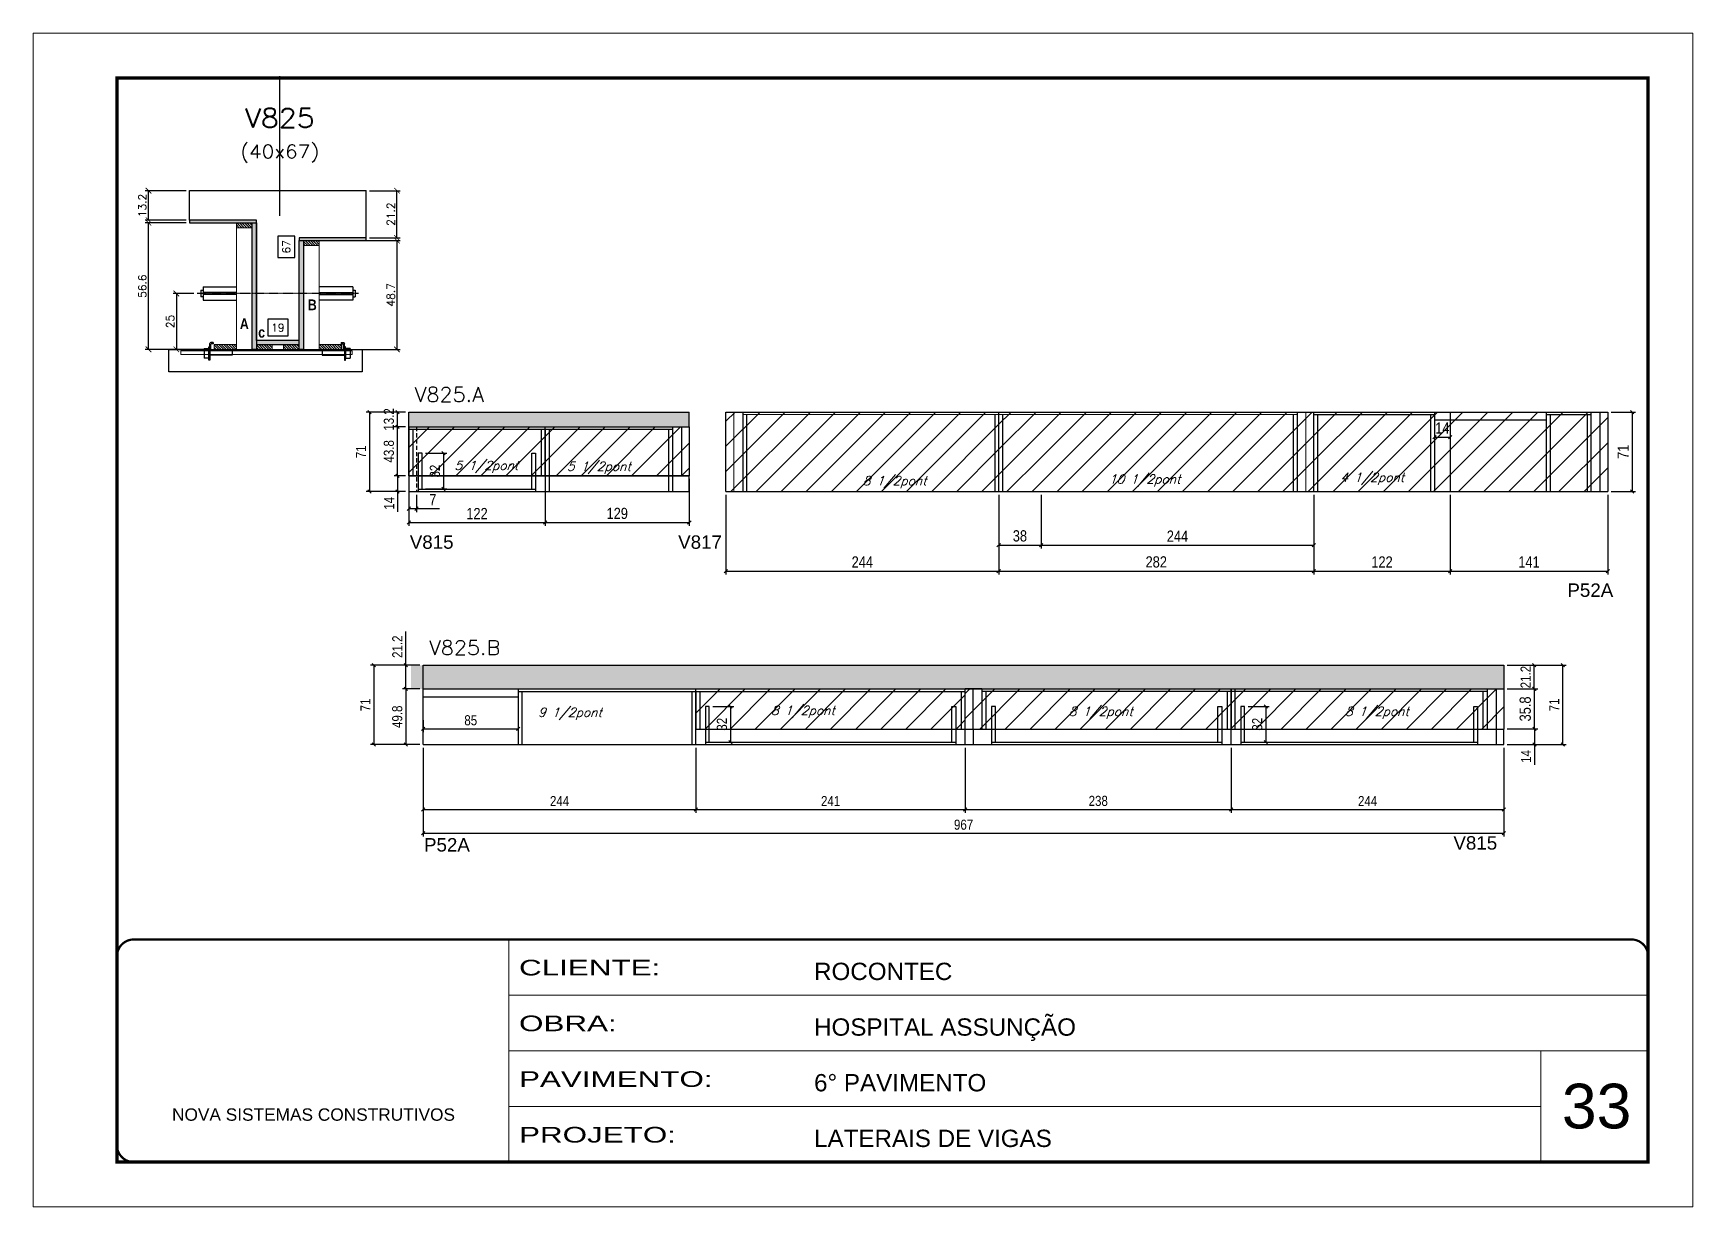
# Model space of a CAD drawing. Extents: x -20960 to -5926, y -2106 to 21915.
# Drawn here: x -12207 to -10722, y 11677 to 12727 of the extents above; entities that cross this region are included whole.
import ezdxf
from ezdxf.enums import TextEntityAlignment as Align

# ---------------------------------------------------------------- set-up
doc = ezdxf.new("R2010")
doc.units = 0
for name, pattern in [('CONTINUO', [0]), ('DASHED', [0.75, 0.5, -0.25]), ('HIDDEN', [0.375, 0.25, -0.125])]:
    doc.linetypes.add(name, pattern=pattern)
doc.layers.add('00 - FELIPE', color=2, linetype='Continuous', plot=False)
for name, color, linetype in [('5', 5, 'Continuous'), ('barrote', 251, 'Continuous'), ('COTA', 241, 'Continuous'), ('Cota Seção (2x)', 4, 'Continuous'), ('detalhes', 4, 'Continuous'), ('Painéis', 200, 'Continuous'), ('presilha', 1, 'Continuous'), ('Reaproveitamento', 251, 'Continuous'), ('SARR_2.2x7', 40, 'Continuous'), ('SARR_3.5x7', 81, 'Continuous'), ('TENSOR', 3, 'Continuous'), ('texto', 7, 'Continuous'), ('Texto de Titulo', 7, 'Continuous'), ('Texto Qtd Sarr', 242, 'Continuous')]:
    doc.layers.add(name, color=color, linetype=linetype)
for name, color, linetype, lineweight in [('CARIMBO', 255, 'Continuous', 9), ('CONCRETO', 251, 'Continuous', 25), ('Folhas', 255, 'Continuous', 9), ('Hachura', 251, 'Continuous', 9), ('Madeira', 126, 'Continuous', 18), ('Sarr 2.2x7', 40, 'Continuous', 9), ('SARRAFO DE PRESSAO', 251, 'DASHED', 9), ('SCO-___-LAJ', 2, 'Continuous', 0), ('Texto Seção', 7, 'Continuous', 15)]:
    doc.layers.add(name, color=color, linetype=linetype, lineweight=lineweight)
doc.styles.add('ARIAL', font='arial.ttf')
doc.styles.add('COTA TECNICA', font='techl___.ttf', dxfattribs={"height": 10})
doc.styles.add('COTA TECNICA-50', font='techl___.ttf', dxfattribs={"height": 9})
doc.styles.add('REGUA-120', font='ROMANS.shx', dxfattribs={"height": 15})
doc.styles.add('Romans', font='romans.shx')
doc.styles.get("Standard").update_dxf_attribs({"font": 'arial.ttf'})
doc.styles.add('TECNICA', font='techb___.ttf', dxfattribs={"height": 10})
doc.styles.add('Tecnologia', font='')
doc.styles.get('Tecnologia').set_extended_font_data('Forgotten Futurist')
doc.dimstyles.new('COTA PAINEL-50', dxfattribs={"dimtxt": 9, "dimasz": 3, "dimexe": 3, "dimexo": 3, "dimgap": 3, "dimtad": 1, "dimdec": 1, "dimzin": 12, "dimdsep": 46, "dimtxsty": 'COTA TECNICA-50', "dimblk1": 'OBLIQUE', "dimblk2": 'OBLIQUE', "dimsah": 1, "dimcen": 0.9, "dimclrd": 4, "dimclre": 4, "dimclrt": 240, "dimadec": 1, "dimazin": 3, "dimtfac": 1, "dimtdec": 1, "dimtmove": 0, "dimatfit": 3, "dimfxl": 1, "dimtolj": 1, "dimtzin": 12, "dimarcsym": 0})
doc.dimstyles.new('Cota Seção (2x)', dxfattribs={"dimtxt": 7, "dimasz": 5, "dimexe": 3, "dimexo": 3, "dimgap": 2, "dimtad": 3, "dimdec": 1, "dimlfac": 0.5, "dimzin": 12, "dimdsep": 46, "dimtxsty": 'Romans', "dimblk": 'ARCHTICK', "dimcen": 0, "dimclrd": 4, "dimclre": 4, "dimclrt": 1, "dimadec": 1, "dimazin": 3, "dimtfac": 1, "dimtdec": 1, "dimtmove": 0, "dimatfit": 3, "dimldrblk": 'OBLIQUE', "dimfxl": 1, "dimtolj": 1, "dimtzin": 12, "dimarcsym": 0})
doc.dimstyles.new('Cota Seção interna', dxfattribs={"dimtxt": 7, "dimasz": 6, "dimexe": 0.18, "dimexo": 2, "dimgap": -4, "dimtad": 3, "dimdec": 1, "dimlfac": 0.5, "dimzin": 12, "dimdsep": 46, "dimtxsty": 'Romans', "dimblk": 'ARCHTICK', "dimcen": 0.09, "dimse1": 1, "dimse2": 1, "dimsd1": 1, "dimsd2": 1, "dimclrd": 180, "dimclre": 5, "dimclrt": 1, "dimadec": 0, "dimazin": 3, "dimtfac": 1, "dimtdec": 1, "dimtofl": 0, "dimtmove": 0, "dimatfit": 3, "dimldrblk": 'ARCHTICK', "dimfxl": 1, "dimtolj": 1, "dimtzin": 0, "dimarcsym": 0})
doc.dimstyles.new('PAINEL', dxfattribs={"dimtxt": 10, "dimasz": 3, "dimexe": 3, "dimexo": 3, "dimgap": 3, "dimtad": 1, "dimdec": 1, "dimzin": 12, "dimdsep": 46, "dimtxsty": 'COTA TECNICA', "dimblk1": 'OBLIQUE', "dimblk2": 'OBLIQUE', "dimsah": 1, "dimcen": 0.9, "dimclrd": 4, "dimclre": 4, "dimclrt": 240, "dimadec": 1, "dimazin": 3, "dimtfac": 1, "dimtdec": 1, "dimtmove": 0, "dimatfit": 3, "dimfxl": 1, "dimtolj": 1, "dimtzin": 12, "dimarcsym": 0})
pattern_1 = [(45, (138.873, -3441.319), (-11.22532, 11.22532), [])]
pattern_2 = [(45, (-154045.564, -7956.013), (-11.2253202, 11.2253202), [])]

msp = doc.modelspace()

# ---------------------------------------------------------------- texts
at = {"layer": '5', "linetype": 'Continuous'}
for s, p in [('V815', (-11870.02, 12265.5)), ('V817', (-11629.89, 12265.5)), ('P52A', (-10834.2, 12222.5)), ('P52A', (-11857.29, 11994.65)), ('V815', (-10936.19, 11996.37))]:
    msp.add_text(s, height=12, rotation=359.99996, dxfattribs=at).set_placement(p)
at = {"layer": 'CARIMBO', "style": 'ARIAL'}
msp.add_text('33', height=40, dxfattribs=at).set_placement((-10839.14, 11746.93))
at = {"layer": 'detalhes', "style": 'TECNICA'}
for s, p in [('B', (-11961.22, 12478.96)), ('A', (-12022.05, 12462.12)), ('c', (-12005.67, 12454.42))]:
    msp.add_text(s, height=9.6, dxfattribs=at).set_placement(p)
at = {"layer": 'texto', "color": 2, "char_height": 8, "attachment_point": 5, "style": 'Romans'}
for s, insert in [('{\\Q19;\\C256;5 1/2pont}', (-11801.54, 12338.71)), ('{\\Q19;\\C256;5 1/2pont}', (-11700.86, 12338.01)), ('{\\Q19;\\C256;8 1/2pont}', (-11436.18, 12325.11)), ('{\\Q19;\\C256;10 1/2pont}', (-11212.46, 12326.51)), ('{\\Q19;\\C256;4 1/2pont}', (-11008.87, 12328.2)), ('{\\Q19;\\C256;9 1/2pont}', (-11726.72, 12117.83)), ('{\\Q19;\\C256;8 1/2pont}', (-11518.28, 12119.55)), ('{\\Q19;\\C256;8 1/2pont}', (-11251.73, 12118.74)), ('{\\Q19;\\C256;8 1/2pont}', (-11004.65, 12118.79))]:
    msp.add_mtext(s, dxfattribs=dict(at, insert=insert))
at = {"layer": 'Texto Seção', "style": 'REGUA-120', "width": 1.05}
for s, p in [('V825.A', (-11865.68, 12397.09)), ('V825.B', (-11852.81, 12170.57))]:
    msp.add_text(s, height=13, dxfattribs=at).set_placement(p)

# ---------------------------------------------------------------- blocks, each defined once
blk = doc.blocks.new('9999999999')
at = {"color": 30, "linetype": 'CONTINUO'}
for p, q in [((98564.6, 34230.2), (98564.6, 34429.4)), ((98564.6, 34379.6), (99584, 34379.6)), ((98564.6, 34329.8), (99488, 34329.8)), ((99584, 34329.8), (99488, 34329.8)), ((99488, 34329.8), (99488, 34230.2)), ((98564.6, 34280), (99488, 34280))]:
    blk.add_line(p, q, dxfattribs=at)
at = {"color": 30, "linetype": 'CONTINUO', "const_width": 2}
blk.add_lwpolyline([(99584, 34230.2), (99584, 34414.4, 0.414214), (99569, 34429.4), (98229, 34429.4, 0.414214), (98214, 34414.4), (98214, 34245.2, 0.414214), (98229, 34230.2), (99584, 34230.2)], format="xyb", dxfattribs=at)
at = {"layer": 'Folhas'}
blk.add_lwpolyline([(98139, 34190.2), (99624, 34190.2), (99624, 35240.2), (98139, 35240.2)], close=True, dxfattribs=at)
at = {"layer": 'Folhas', "color": 30, "const_width": 3}
blk.add_lwpolyline([(98214, 34230.2), (99584, 34230.2), (99584, 35200.2), (98214, 35200.2)], close=True, dxfattribs=at)
at = {"color": 7, "linetype": 'Continuous', "ltscale": 5, "style": 'ARIAL'}
for s, height, p in [('ROCONTEC', 15.48, (98837.7, 34393.1)), ('HOSPITAL ASSUNÇÃO', 15.483, (98837.7, 34343.3)), ('6° PAVIMENTO', 15.483, (98837.7, 34293.5)), ('NOVA SISTEMAS CONSTRUTIVOS', 11.059, (98263.2, 34267.2)), ('LATERAIS DE VIGAS', 15.483, (98837.7, 34243.7))]:
    blk.add_text(s, height=height, dxfattribs=at).set_placement(p)
at = {"layer": 'Folhas', "color": 7, "style": 'Tecnologia', "width": 1.5}
for s, p in [('CLIENTE:', (98573.7, 34397.2)), ('OBRA:', (98573.7, 34347.3)), ('PAVIMENTO:', (98573.7, 34297.5)), ('PROJETO:', (98573.7, 34247.7))]:
    blk.add_text(s, height=14, dxfattribs=at).set_placement(p)
blk = doc.blocks.new('_ArchTick')
at = {"color": 0, "linetype": 'ByBlock', "const_width": 0.15}
blk.add_lwpolyline([(-0.5, -0.5), (0.5, 0.5)], dxfattribs=at)
blk = doc.blocks.new('*D1188')
at = {"layer": 'COTA', "color": 4, "lineweight": -2, "transparency": 16777216}
for p, q in [((-12070, 12557.1), (-12106.8, 12557.1)), ((-12103.8, 12443.9), (-12103.8, 12557.1)), ((-12052.4, 12443.9), (-12106.8, 12443.9))]:
    blk.add_line(p, q, dxfattribs=at)
at = {"layer": 'Defpoints', "color": 0, "transparency": 16777216}
for p in [(-12103.8, 12557.1), (-12067, 12557.1), (-12049.4, 12443.9)]:
    blk.add_point(p, dxfattribs=at)
at = {"layer": 'COTA', "color": 4, "lineweight": -2, "transparency": 16777216, "xscale": 5, "yscale": 5, "zscale": 5}
for p, rotation in [((-12103.8, 12557.1), 90), ((-12103.8, 12443.9), 270)]:
    blk.add_blockref('_ArchTick', p, dxfattribs=dict(at, rotation=rotation))
at = {"layer": 'COTA', "color": 1, "transparency": 16777216, "insert": (-12109.3, 12500.5), "char_height": 7, "attachment_point": 5, "rotation": 90, "style": 'Romans'}
blk.add_mtext('\\A1;56.6', dxfattribs=at)
blk = doc.blocks.new('_Oblique')
at = {"color": 0, "linetype": 'ByBlock', "lineweight": -2}
blk.add_line((-0.5, -0.5), (0.5, 0.5), dxfattribs=at)
blk = doc.blocks.new('*D1189')
at = {"layer": 'COTA', "color": 4, "lineweight": -2, "transparency": 16777216}
for p, q in [((-12070, 12585.9), (-12106.8, 12585.9)), ((-12103.8, 12559.5), (-12103.8, 12585.9)), ((-12070, 12559.5), (-12106.8, 12559.5))]:
    blk.add_line(p, q, dxfattribs=at)
at = {"layer": 'Defpoints', "color": 0, "transparency": 16777216}
for p in [(-12103.8, 12585.9), (-12067, 12585.9), (-12067, 12559.5)]:
    blk.add_point(p, dxfattribs=at)
at = {"layer": 'COTA', "color": 4, "lineweight": -2, "transparency": 16777216, "xscale": 5, "yscale": 5, "zscale": 5}
for p, rotation in [((-12103.8, 12585.9), 90), ((-12103.8, 12559.5), 270)]:
    blk.add_blockref('_ArchTick', p, dxfattribs=dict(at, rotation=rotation))
at = {"layer": 'COTA', "color": 1, "transparency": 16777216, "insert": (-12109.3, 12572.7), "char_height": 7, "attachment_point": 5, "rotation": 90, "style": 'Romans'}
blk.add_mtext('\\A1;13.2', dxfattribs=at)
blk = doc.blocks.new('*D1190')
at = {"layer": 'Cota Seção (2x)', "color": 180, "lineweight": -2, "transparency": 16777216}
for p, q in [((-11973, 12545.1), (-11988, 12545.1)), ((-11988, 12545.1), (-11988, 12526.1)), ((-11973, 12526.1), (-11973, 12545.1)), ((-11988, 12526.1), (-11973, 12526.1))]:
    blk.add_line(p, q, dxfattribs=at)
at = {"layer": 'Defpoints', "color": 0, "transparency": 16777216}
for p in [(-12007, 12585.9), (-11969, 12585.9), (-12007, 12451.9)]:
    blk.add_point(p, dxfattribs=at)
at = {"layer": 'Cota Seção (2x)', "color": 1, "transparency": 16777216, "insert": (-11980.5, 12535.6), "char_height": 7, "attachment_point": 5, "rotation": 90, "style": 'Romans'}
blk.add_mtext('\\A1;67', dxfattribs=at)
blk = doc.blocks.new('PRESILHA METÁLICA 1')
at = {"layer": 'presilha'}
for p, q in [((0, 13), (6, 13)), ((0, 13), (0, 0)), ((6, 0), (0, 0)), ((6, 15.5), (7.5, 15.5)), ((6, -2.5), (6, 15.5)), ((6, 13), (6, 0)), ((7.5, 10.6), (7.5, 19.9)), ((7.5, 15.5), (7.5, -2.5)), ((37.5, 4.1), (7.5, 4.1)), ((12, 21), (8.6, 21)), ((9, 11.6), (9, 18.9)), ((12, 19.5), (9.6, 19.5)), ((37.5, 11), (9.6, 11)), ((12, 21), (12, 19.5)), ((37.5, 11), (37.5, 4.1)), ((7.5, -2.5), (6, -2.5))]:
    blk.add_line(p, q, dxfattribs=at)
for centre, radius, start, end in [((8.6, 19.9), 1.14, 90, 180), ((9.6, 18.9), 0.57, 90, 180), ((9.6, 11.6), 0.57, 180, 270)]:
    blk.add_arc(centre, radius, start, end, dxfattribs=at)
blk = doc.blocks.new('*D1191')
at = {"layer": 'Cota Seção (2x)', "color": 180, "lineweight": -2, "transparency": 16777216}
for p, q in [((-11979, 12470.9), (-11997, 12470.9)), ((-11997, 12470.9), (-11997, 12455.9)), ((-11979, 12455.9), (-11979, 12470.9)), ((-11997, 12455.9), (-11979, 12455.9))]:
    blk.add_line(p, q, dxfattribs=at)
at = {"layer": 'Defpoints', "color": 0, "transparency": 16777216}
for p in [(-12007, 12451.9), (-12007, 12443.9), (-11969, 12443.9)]:
    blk.add_point(p, dxfattribs=at)
at = {"layer": 'Cota Seção (2x)', "color": 1, "transparency": 16777216, "insert": (-11988, 12463.4), "char_height": 7, "attachment_point": 5, "style": 'Romans'}
blk.add_mtext('\\A1;19', dxfattribs=at)
blk = doc.blocks.new('*D1192')
at = {"layer": 'COTA', "color": 4, "lineweight": -2, "transparency": 16777216}
for p, q in [((-11948, 12541.2), (-11878.5, 12541.2)), ((-11881.5, 12541.2), (-11881.5, 12443.9)), ((-11948, 12443.9), (-11878.5, 12443.9))]:
    blk.add_line(p, q, dxfattribs=at)
at = {"layer": 'Defpoints', "color": 0, "transparency": 16777216}
for p in [(-11951, 12541.2), (-11951, 12443.9), (-11881.5, 12443.9)]:
    blk.add_point(p, dxfattribs=at)
at = {"layer": 'COTA', "color": 4, "lineweight": -2, "transparency": 16777216, "xscale": 5, "yscale": 5, "zscale": 5}
for p, rotation in [((-11881.5, 12541.2), 90), ((-11881.5, 12443.9), 270)]:
    blk.add_blockref('_ArchTick', p, dxfattribs=dict(at, rotation=rotation))
at = {"layer": 'COTA', "color": 1, "transparency": 16777216, "insert": (-11887, 12492.6), "char_height": 7, "attachment_point": 5, "rotation": 90, "style": 'Romans'}
blk.add_mtext('\\A1;48.7', dxfattribs=at)
blk = doc.blocks.new('*D1193')
at = {"layer": 'COTA', "color": 4, "lineweight": -2, "transparency": 16777216}
for p, q in [((-12063.3, 12493.9), (-12081.9, 12493.9)), ((-12078.9, 12493.9), (-12078.9, 12443.9)), ((-12063.3, 12443.9), (-12081.9, 12443.9))]:
    blk.add_line(p, q, dxfattribs=at)
at = {"layer": 'Defpoints', "color": 0, "transparency": 16777216}
for p in [(-12060.3, 12493.9), (-12078.9, 12443.9), (-12060.3, 12443.9)]:
    blk.add_point(p, dxfattribs=at)
at = {"layer": 'COTA', "color": 4, "lineweight": -2, "transparency": 16777216, "xscale": 5, "yscale": 5, "zscale": 5}
for p, rotation in [((-12078.9, 12493.9), 90), ((-12078.9, 12443.9), 270)]:
    blk.add_blockref('_ArchTick', p, dxfattribs=dict(at, rotation=rotation))
at = {"layer": 'COTA', "color": 1, "transparency": 16777216, "insert": (-12084.4, 12468.9), "char_height": 7, "attachment_point": 5, "rotation": 90, "style": 'Romans'}
blk.add_mtext('\\A1;25', dxfattribs=at)
blk = doc.blocks.new('*D1207')
at = {"layer": 'COTA', "color": 4, "lineweight": -2, "transparency": 16777216}
for p, q in [((-11906, 12585.9), (-11878.5, 12585.9)), ((-11881.5, 12543.6), (-11881.5, 12585.9)), ((-11906, 12543.6), (-11878.5, 12543.6))]:
    blk.add_line(p, q, dxfattribs=at)
at = {"layer": 'Defpoints', "color": 0, "transparency": 16777216}
for p in [(-11909, 12585.9), (-11881.5, 12585.9), (-11909, 12543.6)]:
    blk.add_point(p, dxfattribs=at)
at = {"layer": 'COTA', "color": 4, "lineweight": -2, "transparency": 16777216, "xscale": 5, "yscale": 5, "zscale": 5}
for p, rotation in [((-11881.5, 12585.9), 90), ((-11881.5, 12543.6), 270)]:
    blk.add_blockref('_ArchTick', p, dxfattribs=dict(at, rotation=rotation))
at = {"layer": 'COTA', "color": 1, "transparency": 16777216, "insert": (-11887, 12564.8), "char_height": 7, "attachment_point": 5, "rotation": 90, "style": 'Romans'}
blk.add_mtext('\\A1;21.2', dxfattribs=at)
blk = doc.blocks.new('titulo1')
at = {"layer": 'Defpoints', "color": 252, "linetype": 'HIDDEN', "ltscale": 2}
blk.add_line((0, 0), (0, 125), dxfattribs=at)
at = {"layer": 'Defpoints', "style": 'Romans', "oblique": 15}
blk.add_attdef('FOLHA', text='', height=10, dxfattribs=at).set_placement((0, 15.6), align=Align.MIDDLE_CENTER)
at = {"layer": 'Texto Qtd Sarr', "color": 3, "style": 'Romans', "oblique": 15}
for tag, height, p in [('TITULO', 17, (0, 71.4)), ('SEÇÃO', 12, (0, 41.5))]:
    blk.add_attdef(tag, text='', height=height, dxfattribs=at).set_placement(p, align=Align.MIDDLE_CENTER)
blk = doc.blocks.new('*D1208')
at = {"layer": 'COTA', "color": 4, "lineweight": -2, "ltscale": 25, "transparency": 16777216}
for p, q in [((-11870.9, 12327.8), (-11870.9, 12286)), ((-11748.9, 12327.8), (-11748.9, 12286)), ((-11870.9, 12289), (-11748.9, 12289))]:
    blk.add_line(p, q, dxfattribs=at)
at = {"layer": 'Defpoints', "color": 0, "ltscale": 25, "transparency": 16777216}
for p in [(-11870.9, 12330.8), (-11748.9, 12330.8), (-11748.9, 12289)]:
    blk.add_point(p, dxfattribs=at)
at = {"layer": 'COTA', "color": 4, "lineweight": -2, "ltscale": 25, "transparency": 16777216, "xscale": 3, "yscale": 3, "zscale": 3, "rotation": 180}
blk.add_blockref('_Oblique', (-11870.9, 12289), dxfattribs=at)
at = {"layer": 'COTA', "color": 4, "lineweight": -2, "ltscale": 25, "transparency": 16777216, "xscale": 3, "yscale": 3, "zscale": 3}
blk.add_blockref('_Oblique', (-11748.9, 12289), dxfattribs=at)
at = {"layer": 'COTA', "color": 240, "ltscale": 25, "transparency": 16777216, "insert": (-11809.9, 12297), "char_height": 10, "attachment_point": 5, "style": 'COTA TECNICA'}
blk.add_mtext('\\A1;122', dxfattribs=at)
blk = doc.blocks.new('*D1194')
at = {"layer": 'COTA', "color": 4, "lineweight": -2, "ltscale": 25, "transparency": 16777216}
for p, q in [((-11748.9, 12327.8), (-11748.9, 12286)), ((-11619.9, 12328.1), (-11619.9, 12286)), ((-11748.9, 12289), (-11619.9, 12289))]:
    blk.add_line(p, q, dxfattribs=at)
at = {"layer": 'Defpoints', "color": 0, "ltscale": 25, "transparency": 16777216}
for p in [(-11748.9, 12330.8), (-11619.9, 12331.1), (-11619.9, 12289)]:
    blk.add_point(p, dxfattribs=at)
at = {"layer": 'COTA', "color": 4, "lineweight": -2, "ltscale": 25, "transparency": 16777216, "xscale": 3, "yscale": 3, "zscale": 3, "rotation": 180}
blk.add_blockref('_Oblique', (-11748.9, 12289), dxfattribs=at)
at = {"layer": 'COTA', "color": 4, "lineweight": -2, "ltscale": 25, "transparency": 16777216, "xscale": 3, "yscale": 3, "zscale": 3}
blk.add_blockref('_Oblique', (-11619.9, 12289), dxfattribs=at)
at = {"layer": 'COTA', "color": 240, "ltscale": 25, "transparency": 16777216, "insert": (-11684.4, 12297.1), "char_height": 10, "attachment_point": 5, "style": 'COTA TECNICA'}
blk.add_mtext('\\A1;129', dxfattribs=at)
blk = doc.blocks.new('*D1195')
at = {"layer": 'COTA', "color": 4, "lineweight": -2, "ltscale": 25, "transparency": 16777216}
for p, q in [((-11587.1, 12313.8), (-11587.1, 12242.6)), ((-11343.1, 12313.8), (-11343.1, 12242.6)), ((-11587.1, 12245.6), (-11343.1, 12245.6))]:
    blk.add_line(p, q, dxfattribs=at)
at = {"layer": 'Defpoints', "color": 0, "ltscale": 25, "transparency": 16777216}
for p in [(-11587.1, 12316.8), (-11343.1, 12316.8), (-11343.1, 12245.6)]:
    blk.add_point(p, dxfattribs=at)
at = {"layer": 'COTA', "color": 4, "lineweight": -2, "ltscale": 25, "transparency": 16777216, "xscale": 3, "yscale": 3, "zscale": 3, "rotation": 180}
blk.add_blockref('_Oblique', (-11587.1, 12245.6), dxfattribs=at)
at = {"layer": 'COTA', "color": 4, "lineweight": -2, "ltscale": 25, "transparency": 16777216, "xscale": 3, "yscale": 3, "zscale": 3}
blk.add_blockref('_Oblique', (-11343.1, 12245.6), dxfattribs=at)
at = {"layer": 'COTA', "color": 240, "ltscale": 25, "transparency": 16777216, "insert": (-11465.1, 12253.7), "char_height": 10, "attachment_point": 5, "style": 'COTA TECNICA'}
blk.add_mtext('\\A1;244', dxfattribs=at)
blk = doc.blocks.new('*D1196')
at = {"layer": 'COTA', "color": 4, "lineweight": -2, "ltscale": 25, "transparency": 16777216}
for p, q in [((-11305.1, 12313.8), (-11305.1, 12265.8)), ((-11305.1, 12268.8), (-11061.1, 12268.8)), ((-11061.1, 12266.4), (-11061.1, 12265.8))]:
    blk.add_line(p, q, dxfattribs=at)
at = {"layer": 'Defpoints', "color": 0, "ltscale": 25, "transparency": 16777216}
for p in [(-11305.1, 12316.8), (-11061.1, 12269.4), (-11061.1, 12268.8)]:
    blk.add_point(p, dxfattribs=at)
at = {"layer": 'COTA', "color": 4, "lineweight": -2, "ltscale": 25, "transparency": 16777216, "xscale": 3, "yscale": 3, "zscale": 3, "rotation": 180}
blk.add_blockref('_Oblique', (-11305.1, 12268.8), dxfattribs=at)
at = {"layer": 'COTA', "color": 4, "lineweight": -2, "ltscale": 25, "transparency": 16777216, "xscale": 3, "yscale": 3, "zscale": 3}
blk.add_blockref('_Oblique', (-11061.1, 12268.8), dxfattribs=at)
at = {"layer": 'COTA', "color": 240, "ltscale": 25, "transparency": 16777216, "insert": (-11183.1, 12276.8), "char_height": 10, "attachment_point": 5, "style": 'COTA TECNICA'}
blk.add_mtext('\\A1;244', dxfattribs=at)
blk = doc.blocks.new('*D1197')
at = {"layer": 'COTA', "color": 4, "lineweight": -2, "ltscale": 25, "transparency": 16777216}
for p, q in [((-11343.1, 12313.8), (-11343.1, 12265.8)), ((-11305.1, 12313.8), (-11305.1, 12265.8)), ((-11343.1, 12268.8), (-11305.1, 12268.8))]:
    blk.add_line(p, q, dxfattribs=at)
at = {"layer": 'Defpoints', "color": 0, "ltscale": 25, "transparency": 16777216}
for p in [(-11343.1, 12316.8), (-11305.1, 12316.8), (-11305.1, 12268.8)]:
    blk.add_point(p, dxfattribs=at)
at = {"layer": 'COTA', "color": 4, "lineweight": -2, "ltscale": 25, "transparency": 16777216, "xscale": 3, "yscale": 3, "zscale": 3, "rotation": 180}
blk.add_blockref('_Oblique', (-11343.1, 12268.8), dxfattribs=at)
at = {"layer": 'COTA', "color": 4, "lineweight": -2, "ltscale": 25, "transparency": 16777216, "xscale": 3, "yscale": 3, "zscale": 3}
blk.add_blockref('_Oblique', (-11305.1, 12268.8), dxfattribs=at)
at = {"layer": 'COTA', "color": 240, "ltscale": 25, "transparency": 16777216, "insert": (-11324.1, 12277), "char_height": 10, "attachment_point": 5, "style": 'COTA TECNICA'}
blk.add_mtext('\\A1;38', dxfattribs=at)
blk = doc.blocks.new('*D1198')
at = {"layer": 'COTA', "color": 4, "lineweight": -2, "ltscale": 25, "transparency": 16777216}
for p, q in [((-11343.1, 12313.8), (-11343.1, 12242.6)), ((-11061.1, 12313.8), (-11061.1, 12242.6)), ((-11343.1, 12245.6), (-11061.1, 12245.6))]:
    blk.add_line(p, q, dxfattribs=at)
at = {"layer": 'Defpoints', "color": 0, "ltscale": 25, "transparency": 16777216}
for p in [(-11343.1, 12316.8), (-11061.1, 12316.8), (-11061.1, 12245.6)]:
    blk.add_point(p, dxfattribs=at)
at = {"layer": 'COTA', "color": 4, "lineweight": -2, "ltscale": 25, "transparency": 16777216, "xscale": 3, "yscale": 3, "zscale": 3, "rotation": 180}
blk.add_blockref('_Oblique', (-11343.1, 12245.6), dxfattribs=at)
at = {"layer": 'COTA', "color": 4, "lineweight": -2, "ltscale": 25, "transparency": 16777216, "xscale": 3, "yscale": 3, "zscale": 3}
blk.add_blockref('_Oblique', (-11061.1, 12245.6), dxfattribs=at)
at = {"layer": 'COTA', "color": 240, "ltscale": 25, "transparency": 16777216, "insert": (-11202.1, 12253.7), "char_height": 10, "attachment_point": 5, "style": 'COTA TECNICA'}
blk.add_mtext('\\A1;282', dxfattribs=at)
blk = doc.blocks.new('*D1209')
at = {"layer": 'COTA', "color": 4, "lineweight": -2, "ltscale": 25, "transparency": 16777216}
for p, q in [((-10795.1, 12387.8), (-10773.3, 12387.8)), ((-10776.3, 12387.8), (-10776.3, 12316.8)), ((-10795.1, 12316.8), (-10773.3, 12316.8))]:
    blk.add_line(p, q, dxfattribs=at)
at = {"layer": 'Defpoints', "color": 0, "ltscale": 25, "transparency": 16777216}
for p in [(-10798.1, 12387.8), (-10798.1, 12316.8), (-10776.3, 12316.8)]:
    blk.add_point(p, dxfattribs=at)
at = {"layer": 'COTA', "color": 4, "lineweight": -2, "ltscale": 25, "transparency": 16777216, "xscale": 3, "yscale": 3, "zscale": 3}
for p, rotation in [((-10776.3, 12387.8), 90), ((-10776.3, 12316.8), 270)]:
    blk.add_blockref('_Oblique', p, dxfattribs=dict(at, rotation=rotation))
at = {"layer": 'COTA', "color": 240, "ltscale": 25, "transparency": 16777216, "insert": (-10784.3, 12352.3), "char_height": 10, "attachment_point": 5, "rotation": 90, "style": 'COTA TECNICA'}
blk.add_mtext('\\A1;71', dxfattribs=at)
blk = doc.blocks.new('*D1199')
at = {"layer": 'COTA', "color": 4, "lineweight": -2, "ltscale": 25, "transparency": 16777216}
for p, q in [((-11061.1, 12313.8), (-11061.1, 12242.6)), ((-10939.1, 12313.8), (-10939.1, 12242.6)), ((-11061.1, 12245.6), (-10939.1, 12245.6))]:
    blk.add_line(p, q, dxfattribs=at)
at = {"layer": 'Defpoints', "color": 0, "ltscale": 25, "transparency": 16777216}
for p in [(-11061.1, 12316.8), (-10939.1, 12316.8), (-10939.1, 12245.6)]:
    blk.add_point(p, dxfattribs=at)
at = {"layer": 'COTA', "color": 4, "lineweight": -2, "ltscale": 25, "transparency": 16777216, "xscale": 3, "yscale": 3, "zscale": 3, "rotation": 180}
blk.add_blockref('_Oblique', (-11061.1, 12245.6), dxfattribs=at)
at = {"layer": 'COTA', "color": 4, "lineweight": -2, "ltscale": 25, "transparency": 16777216, "xscale": 3, "yscale": 3, "zscale": 3}
blk.add_blockref('_Oblique', (-10939.1, 12245.6), dxfattribs=at)
at = {"layer": 'COTA', "color": 240, "ltscale": 25, "transparency": 16777216, "insert": (-11000.1, 12253.7), "char_height": 10, "attachment_point": 5, "style": 'COTA TECNICA'}
blk.add_mtext('\\A1;122', dxfattribs=at)
blk = doc.blocks.new('*D1200')
at = {"layer": 'COTA', "color": 4, "lineweight": -2, "ltscale": 25, "transparency": 16777216}
for p, q in [((-10798.1, 12313.8), (-10798.1, 12242.6)), ((-10939.1, 12266.4), (-10939.1, 12242.6)), ((-10939.1, 12245.6), (-10798.1, 12245.6))]:
    blk.add_line(p, q, dxfattribs=at)
at = {"layer": 'Defpoints', "color": 0, "ltscale": 25, "transparency": 16777216}
for p in [(-10798.1, 12316.8), (-10939.1, 12269.4), (-10798.1, 12245.6)]:
    blk.add_point(p, dxfattribs=at)
at = {"layer": 'COTA', "color": 4, "lineweight": -2, "ltscale": 25, "transparency": 16777216, "xscale": 3, "yscale": 3, "zscale": 3, "rotation": 180}
blk.add_blockref('_Oblique', (-10939.1, 12245.6), dxfattribs=at)
at = {"layer": 'COTA', "color": 4, "lineweight": -2, "ltscale": 25, "transparency": 16777216, "xscale": 3, "yscale": 3, "zscale": 3}
blk.add_blockref('_Oblique', (-10798.1, 12245.6), dxfattribs=at)
at = {"layer": 'COTA', "color": 240, "ltscale": 25, "transparency": 16777216, "insert": (-10868.6, 12253.7), "char_height": 10, "attachment_point": 5, "style": 'COTA TECNICA'}
blk.add_mtext('\\A1;141', dxfattribs=at)
blk = doc.blocks.new('*D1210')
at = {"layer": 'COTA', "color": 4, "lineweight": -2, "ltscale": 25, "transparency": 16777216}
for p, q in [((-10953.1, 12377.8), (-10953.1, 12362.4)), ((-10939.1, 12377.8), (-10939.1, 12362.4)), ((-10953.1, 12365.4), (-10939.1, 12365.4))]:
    blk.add_line(p, q, dxfattribs=at)
at = {"layer": 'Defpoints', "color": 0, "ltscale": 25, "transparency": 16777216}
for p in [(-10953.1, 12380.8), (-10939.1, 12380.8), (-10939.1, 12365.4)]:
    blk.add_point(p, dxfattribs=at)
at = {"layer": 'COTA', "color": 4, "lineweight": -2, "ltscale": 25, "transparency": 16777216, "xscale": 3, "yscale": 3, "zscale": 3, "rotation": 180}
blk.add_blockref('_Oblique', (-10953.1, 12365.4), dxfattribs=at)
at = {"layer": 'COTA', "color": 4, "lineweight": -2, "ltscale": 25, "transparency": 16777216, "xscale": 3, "yscale": 3, "zscale": 3}
blk.add_blockref('_Oblique', (-10939.1, 12365.4), dxfattribs=at)
at = {"layer": 'COTA', "color": 240, "ltscale": 25, "transparency": 16777216, "insert": (-10946.1, 12373.5), "char_height": 10, "attachment_point": 5, "style": 'COTA TECNICA'}
blk.add_mtext('\\A1;14', dxfattribs=at)
blk = doc.blocks.new('*D1201')
at = {"layer": 'COTA', "color": 4, "lineweight": -2, "ltscale": 25, "transparency": 16777216}
for p, q in [((-11870.9, 12313.8), (-11870.9, 12298.4)), ((-11863.9, 12313.8), (-11863.9, 12298.4)), ((-11870.9, 12301.4), (-11863.9, 12301.4)), ((-11863.9, 12301.4), (-11843.5, 12301.4))]:
    blk.add_line(p, q, dxfattribs=at)
at = {"layer": 'Defpoints', "color": 0, "ltscale": 25, "transparency": 16777216}
for p in [(-11870.9, 12316.8), (-11863.9, 12316.8), (-11870.9, 12301.4)]:
    blk.add_point(p, dxfattribs=at)
at = {"layer": 'COTA', "color": 4, "lineweight": -2, "ltscale": 25, "transparency": 16777216, "xscale": 3, "yscale": 3, "zscale": 3, "rotation": 180}
blk.add_blockref('_Oblique', (-11870.9, 12301.4), dxfattribs=at)
at = {"layer": 'COTA', "color": 4, "lineweight": -2, "ltscale": 25, "transparency": 16777216, "xscale": 3, "yscale": 3, "zscale": 3}
blk.add_blockref('_Oblique', (-11863.9, 12301.4), dxfattribs=at)
at = {"layer": 'COTA', "color": 240, "ltscale": 25, "transparency": 16777216, "insert": (-11849.4, 12309.5), "char_height": 10, "attachment_point": 5, "style": 'COTA TECNICA'}
blk.add_mtext('\\A1;7', dxfattribs=at)
blk = doc.blocks.new('*D1211')
at = {"layer": 'COTA', "color": 4, "lineweight": -2, "transparency": 16777216}
for p, q in [((-11873.9, 12374.6), (-11884, 12374.6)), ((-11881, 12330.8), (-11881, 12374.6)), ((-11873.9, 12330.8), (-11884, 12330.8))]:
    blk.add_line(p, q, dxfattribs=at)
at = {"layer": 'Defpoints', "color": 0, "transparency": 16777216}
for p in [(-11881, 12374.6), (-11870.9, 12374.6), (-11870.9, 12330.8)]:
    blk.add_point(p, dxfattribs=at)
at = {"layer": 'COTA', "color": 4, "lineweight": -2, "transparency": 16777216, "xscale": 3, "yscale": 3, "zscale": 3}
for p, rotation in [((-11881, 12374.6), 90), ((-11881, 12330.8), 270)]:
    blk.add_blockref('_Oblique', p, dxfattribs=dict(at, rotation=rotation))
at = {"layer": 'COTA', "color": 240, "transparency": 16777216, "insert": (-11888.7, 12352.7), "char_height": 9, "attachment_point": 5, "rotation": 90, "style": 'COTA TECNICA-50'}
blk.add_mtext('\\A1;43.8', dxfattribs=at)
blk = doc.blocks.new('*D1212')
at = {"layer": 'COTA', "color": 4, "lineweight": -2, "transparency": 16777216}
for p, q in [((-11873.9, 12387.8), (-11884, 12387.8)), ((-11881, 12374.6), (-11881, 12387.8)), ((-11873.9, 12374.6), (-11884, 12374.6))]:
    blk.add_line(p, q, dxfattribs=at)
at = {"layer": 'Defpoints', "color": 0, "transparency": 16777216}
for p in [(-11881, 12387.8), (-11870.9, 12387.8), (-11870.9, 12374.6)]:
    blk.add_point(p, dxfattribs=at)
at = {"layer": 'COTA', "color": 4, "lineweight": -2, "transparency": 16777216, "xscale": 3, "yscale": 3, "zscale": 3}
for p, rotation in [((-11881, 12387.8), 90), ((-11881, 12374.6), 270)]:
    blk.add_blockref('_Oblique', p, dxfattribs=dict(at, rotation=rotation))
at = {"layer": 'COTA', "color": 240, "transparency": 16777216, "insert": (-11888.7, 12381.2), "char_height": 9, "attachment_point": 5, "rotation": 90, "style": 'COTA TECNICA-50'}
blk.add_mtext('\\A1;13.2', dxfattribs=at)
blk = doc.blocks.new('*D1213')
at = {"layer": 'COTA', "color": 4, "lineweight": -2, "ltscale": 25, "transparency": 16777216}
for p, q in [((-10888, 12140.1), (-10860.7, 12140.1)), ((-10863.7, 12104.3), (-10863.7, 12140.1)), ((-10888, 12104.3), (-10860.7, 12104.3))]:
    blk.add_line(p, q, dxfattribs=at)
at = {"layer": 'Defpoints', "color": 0, "ltscale": 25, "transparency": 16777216}
for p in [(-10891, 12140.1), (-10863.7, 12140.1), (-10891, 12104.3)]:
    blk.add_point(p, dxfattribs=at)
at = {"layer": 'COTA', "color": 4, "lineweight": -2, "ltscale": 25, "transparency": 16777216, "xscale": 3, "yscale": 3, "zscale": 3}
for p, rotation in [((-10863.7, 12140.1), 90), ((-10863.7, 12104.3), 270)]:
    blk.add_blockref('_Oblique', p, dxfattribs=dict(at, rotation=rotation))
at = {"layer": 'COTA', "color": 240, "ltscale": 25, "transparency": 16777216, "insert": (-10871.9, 12122.2), "char_height": 10, "attachment_point": 5, "rotation": 90, "style": 'COTA TECNICA'}
blk.add_mtext('\\A1;35.8', dxfattribs=at)
blk = doc.blocks.new('*D1214')
at = {"layer": 'COTA', "color": 4, "lineweight": -2, "transparency": 16777216}
for p, q in [((-10888, 12161.3), (-10861, 12161.3)), ((-10864, 12140.1), (-10864, 12161.3)), ((-10888, 12140.1), (-10861, 12140.1))]:
    blk.add_line(p, q, dxfattribs=at)
at = {"layer": 'Defpoints', "color": 0, "transparency": 16777216}
for p in [(-10891, 12161.3), (-10864, 12161.3), (-10891, 12140.1)]:
    blk.add_point(p, dxfattribs=at)
at = {"layer": 'COTA', "color": 4, "lineweight": -2, "transparency": 16777216, "xscale": 3, "yscale": 3, "zscale": 3}
for p, rotation in [((-10864, 12161.3), 90), ((-10864, 12140.1), 270)]:
    blk.add_blockref('_Oblique', p, dxfattribs=dict(at, rotation=rotation))
at = {"layer": 'COTA', "color": 240, "transparency": 16777216, "insert": (-10871.6, 12150.7), "char_height": 9, "attachment_point": 5, "rotation": 90, "style": 'COTA TECNICA-50'}
blk.add_mtext('\\A1;21.2', dxfattribs=at)
blk = doc.blocks.new('*D1202')
at = {"layer": 'COTA', "color": 4, "lineweight": -2, "transparency": 16777216}
for p, q in [((-11858, 12087.3), (-11858, 12029.2)), ((-11614, 12087.3), (-11614, 12029.2)), ((-11858, 12032.2), (-11614, 12032.2))]:
    blk.add_line(p, q, dxfattribs=at)
at = {"layer": 'Defpoints', "color": 0, "transparency": 16777216}
for p in [(-11858, 12090.3), (-11614, 12090.3), (-11614, 12032.2)]:
    blk.add_point(p, dxfattribs=at)
at = {"layer": 'COTA', "color": 4, "lineweight": -2, "transparency": 16777216, "xscale": 3, "yscale": 3, "zscale": 3, "rotation": 180}
blk.add_blockref('_Oblique', (-11858, 12032.2), dxfattribs=at)
at = {"layer": 'COTA', "color": 4, "lineweight": -2, "transparency": 16777216, "xscale": 3, "yscale": 3, "zscale": 3}
blk.add_blockref('_Oblique', (-11614, 12032.2), dxfattribs=at)
at = {"layer": 'COTA', "color": 240, "transparency": 16777216, "insert": (-11736, 12039.8), "char_height": 9, "attachment_point": 5, "style": 'COTA TECNICA-50'}
blk.add_mtext('\\A1;244', dxfattribs=at)
blk = doc.blocks.new('*D1215')
at = {"layer": 'COTA', "color": 4, "lineweight": -2, "transparency": 16777216}
for p, q in [((-11614, 12087.3), (-11614, 12029.2)), ((-11373, 12087.3), (-11373, 12029.2)), ((-11614, 12032.2), (-11373, 12032.2))]:
    blk.add_line(p, q, dxfattribs=at)
at = {"layer": 'Defpoints', "color": 0, "transparency": 16777216}
for p in [(-11614, 12090.3), (-11373, 12090.3), (-11373, 12032.2)]:
    blk.add_point(p, dxfattribs=at)
at = {"layer": 'COTA', "color": 4, "lineweight": -2, "transparency": 16777216, "xscale": 3, "yscale": 3, "zscale": 3, "rotation": 180}
blk.add_blockref('_Oblique', (-11614, 12032.2), dxfattribs=at)
at = {"layer": 'COTA', "color": 4, "lineweight": -2, "transparency": 16777216, "xscale": 3, "yscale": 3, "zscale": 3}
blk.add_blockref('_Oblique', (-11373, 12032.2), dxfattribs=at)
at = {"layer": 'COTA', "color": 240, "transparency": 16777216, "insert": (-11493.5, 12039.8), "char_height": 9, "attachment_point": 5, "style": 'COTA TECNICA-50'}
blk.add_mtext('\\A1;241', dxfattribs=at)
blk = doc.blocks.new('*D1203')
at = {"layer": 'COTA', "color": 4, "lineweight": -2, "transparency": 16777216}
for p, q in [((-11373, 12087.3), (-11373, 12029.2)), ((-11135, 12087.3), (-11135, 12029.2)), ((-11373, 12032.2), (-11135, 12032.2))]:
    blk.add_line(p, q, dxfattribs=at)
at = {"layer": 'Defpoints', "color": 0, "transparency": 16777216}
for p in [(-11373, 12090.3), (-11135, 12090.3), (-11135, 12032.2)]:
    blk.add_point(p, dxfattribs=at)
at = {"layer": 'COTA', "color": 4, "lineweight": -2, "transparency": 16777216, "xscale": 3, "yscale": 3, "zscale": 3, "rotation": 180}
blk.add_blockref('_Oblique', (-11373, 12032.2), dxfattribs=at)
at = {"layer": 'COTA', "color": 4, "lineweight": -2, "transparency": 16777216, "xscale": 3, "yscale": 3, "zscale": 3}
blk.add_blockref('_Oblique', (-11135, 12032.2), dxfattribs=at)
at = {"layer": 'COTA', "color": 240, "transparency": 16777216, "insert": (-11254, 12039.9), "char_height": 9, "attachment_point": 5, "style": 'COTA TECNICA-50'}
blk.add_mtext('\\A1;238', dxfattribs=at)
blk = doc.blocks.new('*D1204')
at = {"layer": 'COTA', "color": 4, "lineweight": -2, "transparency": 16777216}
for p, q in [((-11135, 12087.3), (-11135, 12029.2)), ((-10891, 12087.3), (-10891, 12029.2)), ((-11135, 12032.2), (-10891, 12032.2))]:
    blk.add_line(p, q, dxfattribs=at)
at = {"layer": 'Defpoints', "color": 0, "transparency": 16777216}
for p in [(-11135, 12090.3), (-10891, 12090.3), (-10891, 12032.2)]:
    blk.add_point(p, dxfattribs=at)
at = {"layer": 'COTA', "color": 4, "lineweight": -2, "transparency": 16777216, "xscale": 3, "yscale": 3, "zscale": 3, "rotation": 180}
blk.add_blockref('_Oblique', (-11135, 12032.2), dxfattribs=at)
at = {"layer": 'COTA', "color": 4, "lineweight": -2, "transparency": 16777216, "xscale": 3, "yscale": 3, "zscale": 3}
blk.add_blockref('_Oblique', (-10891, 12032.2), dxfattribs=at)
at = {"layer": 'COTA', "color": 240, "transparency": 16777216, "insert": (-11013, 12039.8), "char_height": 9, "attachment_point": 5, "style": 'COTA TECNICA-50'}
blk.add_mtext('\\A1;244', dxfattribs=at)
blk = doc.blocks.new('*D1205')
at = {"layer": 'COTA', "color": 4, "lineweight": -2, "transparency": 16777216}
for p, q in [((-11858, 12087.3), (-11858, 12008)), ((-10891, 12087.3), (-10891, 12008)), ((-11858, 12011), (-10891, 12011))]:
    blk.add_line(p, q, dxfattribs=at)
at = {"layer": 'Defpoints', "color": 0, "transparency": 16777216}
for p in [(-11858, 12090.3), (-10891, 12090.3), (-10891, 12011)]:
    blk.add_point(p, dxfattribs=at)
at = {"layer": 'COTA', "color": 4, "lineweight": -2, "transparency": 16777216, "xscale": 3, "yscale": 3, "zscale": 3, "rotation": 180}
blk.add_blockref('_Oblique', (-11858, 12011), dxfattribs=at)
at = {"layer": 'COTA', "color": 4, "lineweight": -2, "transparency": 16777216, "xscale": 3, "yscale": 3, "zscale": 3}
blk.add_blockref('_Oblique', (-10891, 12011), dxfattribs=at)
at = {"layer": 'COTA', "color": 240, "transparency": 16777216, "insert": (-11374.5, 12018.6), "char_height": 9, "attachment_point": 5, "style": 'COTA TECNICA-50'}
blk.add_mtext('\\A1;967', dxfattribs=at)
blk = doc.blocks.new('*D1224')
at = {"layer": 'COTA', "color": 4, "lineweight": -2, "transparency": 16777216}
for p, q in [((-11873.9, 12330.8), (-11884, 12330.8)), ((-11881, 12330.8), (-11881, 12316.8)), ((-11873.9, 12316.8), (-11884, 12316.8)), ((-11881, 12316.8), (-11881, 12298.7))]:
    blk.add_line(p, q, dxfattribs=at)
at = {"layer": 'Defpoints', "color": 0, "transparency": 16777216}
for p in [(-11870.9, 12330.8), (-11881, 12316.8), (-11870.9, 12316.8)]:
    blk.add_point(p, dxfattribs=at)
at = {"layer": 'COTA', "color": 4, "lineweight": -2, "transparency": 16777216, "xscale": 3, "yscale": 3, "zscale": 3}
for p, rotation in [((-11881, 12330.8), 90), ((-11881, 12316.8), 270)]:
    blk.add_blockref('_Oblique', p, dxfattribs=dict(at, rotation=rotation))
at = {"layer": 'COTA', "color": 240, "transparency": 16777216, "insert": (-11888.5, 12306.2), "char_height": 9, "attachment_point": 5, "rotation": 90, "style": 'COTA TECNICA-50'}
blk.add_mtext('\\A1;14', dxfattribs=at)
blk = doc.blocks.new('*D1216')
at = {"layer": 'COTA', "color": 4, "lineweight": -2, "transparency": 16777216}
for p, q in [((-11873.9, 12387.8), (-11909.1, 12387.8)), ((-11906.1, 12387.8), (-11906.1, 12316.8)), ((-11873.9, 12316.8), (-11909.1, 12316.8))]:
    blk.add_line(p, q, dxfattribs=at)
at = {"layer": 'Defpoints', "color": 0, "transparency": 16777216}
for p in [(-11870.9, 12387.8), (-11906.1, 12316.8), (-11870.9, 12316.8)]:
    blk.add_point(p, dxfattribs=at)
at = {"layer": 'COTA', "color": 4, "lineweight": -2, "transparency": 16777216, "xscale": 3, "yscale": 3, "zscale": 3}
for p, rotation in [((-11906.1, 12387.8), 90), ((-11906.1, 12316.8), 270)]:
    blk.add_blockref('_Oblique', p, dxfattribs=dict(at, rotation=rotation))
at = {"layer": 'COTA', "color": 240, "transparency": 16777216, "insert": (-11913.7, 12352.3), "char_height": 9, "attachment_point": 5, "rotation": 90, "style": 'COTA TECNICA-50'}
blk.add_mtext('\\A1;71', dxfattribs=at)
blk = doc.blocks.new('*D1217')
at = {"layer": 'COTA', "color": 4, "lineweight": -2, "transparency": 16777216}
for p, q in [((-11855.9, 12351), (-11836.8, 12351)), ((-11839.8, 12351), (-11839.8, 12319)), ((-11855.9, 12319), (-11836.8, 12319))]:
    blk.add_line(p, q, dxfattribs=at)
at = {"layer": 'Defpoints', "color": 0, "transparency": 16777216}
for p in [(-11858.9, 12351), (-11858.9, 12319), (-11839.8, 12319)]:
    blk.add_point(p, dxfattribs=at)
at = {"layer": 'COTA', "color": 4, "lineweight": -2, "transparency": 16777216, "xscale": 3, "yscale": 3, "zscale": 3}
for p, rotation in [((-11839.8, 12351), 90), ((-11839.8, 12319), 270)]:
    blk.add_blockref('_Oblique', p, dxfattribs=dict(at, rotation=rotation))
at = {"layer": 'COTA', "color": 240, "transparency": 16777216, "insert": (-11847.5, 12335), "char_height": 9, "attachment_point": 5, "rotation": 90, "style": 'COTA TECNICA-50'}
blk.add_mtext('\\A1;32', dxfattribs=at)
blk = doc.blocks.new('*D1218')
at = {"layer": 'COTA', "color": 4, "lineweight": -2, "transparency": 16777216}
for p, q in [((-11861, 12161.3), (-11905.2, 12161.3)), ((-11902.2, 12161.3), (-11902.2, 12090.3)), ((-11861, 12090.3), (-11905.2, 12090.3))]:
    blk.add_line(p, q, dxfattribs=at)
at = {"layer": 'Defpoints', "color": 0, "transparency": 16777216}
for p in [(-11858, 12161.3), (-11902.2, 12090.3), (-11858, 12090.3)]:
    blk.add_point(p, dxfattribs=at)
at = {"layer": 'COTA', "color": 4, "lineweight": -2, "transparency": 16777216, "xscale": 3, "yscale": 3, "zscale": 3}
for p, rotation in [((-11902.2, 12161.3), 90), ((-11902.2, 12090.3), 270)]:
    blk.add_blockref('_Oblique', p, dxfattribs=dict(at, rotation=rotation))
at = {"layer": 'COTA', "color": 240, "transparency": 16777216, "insert": (-11909.7, 12125.8), "char_height": 9, "attachment_point": 5, "rotation": 90, "style": 'COTA TECNICA-50'}
blk.add_mtext('\\A1;71', dxfattribs=at)
blk = doc.blocks.new('*D1219')
at = {"layer": 'COTA', "color": 4, "lineweight": -2, "transparency": 16777216}
for p, q in [((-11861, 12140.1), (-11876.6, 12140.1)), ((-11873.6, 12140.1), (-11873.6, 12090.3)), ((-11861, 12090.3), (-11876.6, 12090.3))]:
    blk.add_line(p, q, dxfattribs=at)
at = {"layer": 'Defpoints', "color": 0, "transparency": 16777216}
for p in [(-11858, 12140.1), (-11873.6, 12090.3), (-11858, 12090.3)]:
    blk.add_point(p, dxfattribs=at)
at = {"layer": 'COTA', "color": 4, "lineweight": -2, "transparency": 16777216, "xscale": 3, "yscale": 3, "zscale": 3}
for p, rotation in [((-11873.6, 12140.1), 90), ((-11873.6, 12090.3), 270)]:
    blk.add_blockref('_Oblique', p, dxfattribs=dict(at, rotation=rotation))
at = {"layer": 'COTA', "color": 240, "transparency": 16777216, "insert": (-11881.2, 12115.2), "char_height": 9, "attachment_point": 5, "rotation": 90, "style": 'COTA TECNICA-50'}
blk.add_mtext('\\A1;49.8', dxfattribs=at)
blk = doc.blocks.new('*D1220')
at = {"layer": 'COTA', "color": 4, "lineweight": -2, "transparency": 16777216}
for p, q in [((-11873.6, 12161.3), (-11873.6, 12191.6)), ((-11861, 12161.3), (-11876.6, 12161.3)), ((-11873.6, 12140.1), (-11873.6, 12161.3)), ((-11861, 12140.1), (-11876.6, 12140.1))]:
    blk.add_line(p, q, dxfattribs=at)
at = {"layer": 'Defpoints', "color": 0, "transparency": 16777216}
for p in [(-11873.6, 12161.3), (-11858, 12161.3), (-11858, 12140.1)]:
    blk.add_point(p, dxfattribs=at)
at = {"layer": 'COTA', "color": 4, "lineweight": -2, "transparency": 16777216, "xscale": 3, "yscale": 3, "zscale": 3}
for p, rotation in [((-11873.6, 12161.3), 90), ((-11873.6, 12140.1), 270)]:
    blk.add_blockref('_Oblique', p, dxfattribs=dict(at, rotation=rotation))
at = {"layer": 'COTA', "color": 240, "transparency": 16777216, "insert": (-11881.2, 12177.9), "char_height": 9, "attachment_point": 5, "rotation": 90, "style": 'COTA TECNICA-50'}
blk.add_mtext('\\A1;21.2', dxfattribs=at)
blk = doc.blocks.new('*D1221')
at = {"layer": 'COTA', "color": 4, "lineweight": -2, "transparency": 16777216}
for p, q in [((-11599, 12124.5), (-11580, 12124.5)), ((-11583, 12124.5), (-11583, 12092.5)), ((-11599, 12092.5), (-11580, 12092.5))]:
    blk.add_line(p, q, dxfattribs=at)
at = {"layer": 'Defpoints', "color": 0, "transparency": 16777216}
for p in [(-11602, 12124.5), (-11602, 12092.5), (-11583, 12092.5)]:
    blk.add_point(p, dxfattribs=at)
at = {"layer": 'COTA', "color": 4, "lineweight": -2, "transparency": 16777216, "xscale": 3, "yscale": 3, "zscale": 3}
for p, rotation in [((-11583, 12124.5), 90), ((-11583, 12092.5), 270)]:
    blk.add_blockref('_Oblique', p, dxfattribs=dict(at, rotation=rotation))
at = {"layer": 'COTA', "color": 240, "transparency": 16777216, "insert": (-11590.7, 12108.5), "char_height": 9, "attachment_point": 5, "rotation": 90, "style": 'COTA TECNICA-50'}
blk.add_mtext('\\A1;32', dxfattribs=at)
blk = doc.blocks.new('*D1222')
at = {"layer": 'COTA', "color": 4, "lineweight": -2, "transparency": 16777216}
for p, q in [((-11120, 12124.5), (-11101, 12124.5)), ((-11104, 12124.5), (-11104, 12092.5)), ((-11120, 12092.5), (-11101, 12092.5))]:
    blk.add_line(p, q, dxfattribs=at)
at = {"layer": 'Defpoints', "color": 0, "transparency": 16777216}
for p in [(-11123, 12124.5), (-11123, 12092.5), (-11104, 12092.5)]:
    blk.add_point(p, dxfattribs=at)
at = {"layer": 'COTA', "color": 4, "lineweight": -2, "transparency": 16777216, "xscale": 3, "yscale": 3, "zscale": 3}
for p, rotation in [((-11104, 12124.5), 90), ((-11104, 12092.5), 270)]:
    blk.add_blockref('_Oblique', p, dxfattribs=dict(at, rotation=rotation))
at = {"layer": 'COTA', "color": 240, "transparency": 16777216, "insert": (-11111.7, 12108.5), "char_height": 9, "attachment_point": 5, "rotation": 90, "style": 'COTA TECNICA-50'}
blk.add_mtext('\\A1;32', dxfattribs=at)
blk = doc.blocks.new('*D1223')
at = {"layer": 'COTA', "color": 4, "lineweight": -2, "transparency": 16777216}
for p, q in [((-10888, 12104.3), (-10860.7, 12104.3)), ((-10863.7, 12104.3), (-10863.7, 12090.3)), ((-10888, 12090.3), (-10860.7, 12090.3)), ((-10863.7, 12090.3), (-10863.7, 12072.2))]:
    blk.add_line(p, q, dxfattribs=at)
at = {"layer": 'Defpoints', "color": 0, "transparency": 16777216}
for p in [(-10891, 12104.3), (-10891, 12090.3), (-10863.7, 12090.3)]:
    blk.add_point(p, dxfattribs=at)
at = {"layer": 'COTA', "color": 4, "lineweight": -2, "transparency": 16777216, "xscale": 3, "yscale": 3, "zscale": 3}
for p, rotation in [((-10863.7, 12104.3), 90), ((-10863.7, 12090.3), 270)]:
    blk.add_blockref('_Oblique', p, dxfattribs=dict(at, rotation=rotation))
at = {"layer": 'COTA', "color": 240, "transparency": 16777216, "insert": (-10871.2, 12079.7), "char_height": 9, "attachment_point": 5, "rotation": 90, "style": 'COTA TECNICA-50'}
blk.add_mtext('\\A1;14', dxfattribs=at)
blk = doc.blocks.new('*D1206')
at = {"layer": 'COTA', "color": 4, "lineweight": -2, "transparency": 16777216}
for p, q in [((-10888, 12161.3), (-10835.4, 12161.3)), ((-10838.4, 12090.3), (-10838.4, 12161.3)), ((-10888, 12090.3), (-10835.4, 12090.3))]:
    blk.add_line(p, q, dxfattribs=at)
at = {"layer": 'Defpoints', "color": 0, "transparency": 16777216}
for p in [(-10891, 12161.3), (-10838.4, 12161.3), (-10891, 12090.3)]:
    blk.add_point(p, dxfattribs=at)
at = {"layer": 'COTA', "color": 4, "lineweight": -2, "transparency": 16777216, "xscale": 3, "yscale": 3, "zscale": 3}
for p, rotation in [((-10838.4, 12161.3), 90), ((-10838.4, 12090.3), 270)]:
    blk.add_blockref('_Oblique', p, dxfattribs=dict(at, rotation=rotation))
at = {"layer": 'COTA', "color": 240, "transparency": 16777216, "insert": (-10846, 12125.8), "char_height": 9, "attachment_point": 5, "rotation": 90, "style": 'COTA TECNICA-50'}
blk.add_mtext('\\A1;71', dxfattribs=at)
blk = doc.blocks.new('*D1680')
at = {"layer": '00 - FELIPE', "color": 4, "lineweight": -2, "transparency": 16777216}
for p, q in [((-11858, 12112.2), (-11858, 12101.4)), ((-11858, 12104.4), (-11773, 12104.4)), ((-11773, 12112.2), (-11773, 12101.4))]:
    blk.add_line(p, q, dxfattribs=at)
at = {"layer": 'Defpoints', "color": 0, "transparency": 16777216}
for p in [(-11858, 12115.2), (-11773, 12115.2), (-11773, 12104.4)]:
    blk.add_point(p, dxfattribs=at)
at = {"layer": '00 - FELIPE', "color": 4, "lineweight": -2, "transparency": 16777216, "xscale": 3, "yscale": 3, "zscale": 3, "rotation": 180}
blk.add_blockref('_Oblique', (-11858, 12104.4), dxfattribs=at)
at = {"layer": '00 - FELIPE', "color": 4, "lineweight": -2, "transparency": 16777216, "xscale": 3, "yscale": 3, "zscale": 3}
blk.add_blockref('_Oblique', (-11773, 12104.4), dxfattribs=at)
at = {"layer": '00 - FELIPE', "color": 240, "transparency": 16777216, "insert": (-11815.5, 12112), "char_height": 9, "attachment_point": 5, "style": 'COTA TECNICA-50'}
blk.add_mtext('\\A1;85', dxfattribs=at)

# ---------------------------------------------------------------- dimensions: what is measured, and where the dimension line sits
at = {"layer": '00 - FELIPE'}
dim = msp.add_linear_dim(base=(-11773.03, 12104.39), p1=(-11858.03, 12115.17), p2=(-11773.03, 12115.17), dimstyle='COTA PAINEL-50', dxfattribs=at)
dim.commit()
dim.dimension.update_dxf_attribs({"geometry": '*D1680', "text_midpoint": (-11815.53, 12112.01)})
at = {"layer": 'COTA'}
for base, p1, p2, dimstyle, picture, middle in [((-12103.76, 12585.93), (-12067.05, 12559.53), (-12067.05, 12585.93), 'Cota Seção (2x)', '*D1189', (-12109.26, 12572.73)), ((-11881.48001555, 12585.92900768), (-11909.04584425, 12543.62900768), (-11909.04584425, 12585.92900768), 'Cota Seção (2x)', '*D1207', (-11886.98001555, 12564.77900768)), ((-12103.76, 12557.13), (-12049.45, 12443.93), (-12067.05, 12557.13), 'Cota Seção (2x)', '*D1188', (-12109.26, 12500.53)), ((-11881.48001555, 12443.92900768), (-11951.04584425, 12541.22900768), (-11951.04584425, 12443.92900768), 'Cota Seção (2x)', '*D1192', (-11886.98001555, 12492.57900768)), ((-12078.9, 12443.93), (-12060.35, 12493.9), (-12060.35, 12443.93), 'Cota Seção (2x)', '*D1193', (-12084.4, 12468.91)), ((-11906.15, 12316.78), (-11870.9, 12387.78), (-11870.9, 12316.78), 'COTA PAINEL-50', '*D1216', (-11913.71, 12352.28)), ((-11880.96, 12374.58), (-11870.9, 12330.78), (-11870.9, 12374.58), 'COTA PAINEL-50', '*D1211', (-11888.68, 12352.68)), ((-11839.83, 12318.98), (-11858.9, 12350.98), (-11858.9, 12318.98), 'COTA PAINEL-50', '*D1217', (-11847.53, 12334.98)), ((-11880.96, 12316.78), (-11870.9, 12330.78), (-11870.9, 12316.78), 'COTA PAINEL-50', '*D1224', (-11888.52, 12306.23)), ((-11873.64, 12161.27), (-11858.03, 12140.07), (-11858.03, 12161.27), 'COTA PAINEL-50', '*D1220', (-11881.19, 12177.94)), ((-11902.18, 12090.27), (-11858.03, 12161.27), (-11858.03, 12090.27), 'COTA PAINEL-50', '*D1218', (-11909.74, 12125.77)), ((-10838.4, 12161.27), (-10891.03, 12090.27), (-10891.03, 12161.27), 'COTA PAINEL-50', '*D1206', (-10845.97, 12125.77)), ((-11873.64, 12090.27), (-11858.03, 12140.07), (-11858.03, 12090.27), 'COTA PAINEL-50', '*D1219', (-11881.23, 12115.17)), ((-11582.97, 12092.47), (-11602.03, 12124.47), (-11602.03, 12092.47), 'COTA PAINEL-50', '*D1221', (-11590.66, 12108.47)), ((-11103.97, 12092.47), (-11123.03, 12124.47), (-11123.03, 12092.47), 'COTA PAINEL-50', '*D1222', (-11111.66, 12108.47)), ((-10863.67, 12090.27), (-10891.03, 12104.27), (-10891.03, 12090.27), 'COTA PAINEL-50', '*D1223', (-10871.23, 12079.71))]:
    dim = msp.add_linear_dim(base=base, p1=p1, p2=p2, angle=90, dimstyle=dimstyle, dxfattribs=at)
    dim.commit()
    dim.dimension.update_dxf_attribs({"geometry": picture, "text_midpoint": middle})
for base, p1, p2, picture, middle in [((-11880.96, 12387.78), (-11870.9, 12374.58), (-11870.9, 12387.78), '*D1212', (-11880.96, 12381.18)), ((-10864.05, 12161.27), (-10891.03, 12140.07), (-10891.03, 12161.27), '*D1214', (-10864.05, 12150.67))]:
    dim = msp.add_linear_dim(base=base, p1=p1, p2=p2, angle=90, dimstyle='COTA PAINEL-50', override={"dimtmove": 1}, dxfattribs=at)
    dim.commit()
    dim.dimension.update_dxf_attribs({"geometry": picture, "text_midpoint": middle, "dimtype": 160})
at = {"layer": 'COTA', "ltscale": 25}
for base, p1, p2, picture, middle in [((-10776.25, 12316.78), (-10798.1, 12387.78), (-10798.1, 12316.78), '*D1209', (-10784.32, 12352.28)), ((-10863.67, 12140.07), (-10891.03, 12104.27), (-10891.03, 12140.07), '*D1213', (-10871.91, 12122.17))]:
    dim = msp.add_linear_dim(base=base, p1=p1, p2=p2, angle=90, dimstyle='PAINEL', dxfattribs=at)
    dim.commit()
    dim.dimension.update_dxf_attribs({"geometry": picture, "text_midpoint": middle})
for base, p1, p2, picture, middle in [((-10939.1, 12365.38), (-10953.12, 12380.78), (-10939.1, 12380.78), '*D1210', (-10946.11, 12365.38)), ((-11870.9, 12301.42), (-11863.9, 12316.78), (-11870.9, 12316.78), '*D1201', (-11849.4, 12301.42))]:
    dim = msp.add_linear_dim(base=base, p1=p1, p2=p2, dimstyle='PAINEL', dxfattribs=at)
    dim.commit()
    dim.dimension.update_dxf_attribs({"geometry": picture, "text_midpoint": middle, "dimtype": 160})
for base, p1, p2, picture, middle in [((-11748.9, 12288.99), (-11870.9, 12330.78), (-11748.9, 12330.78), '*D1208', (-11809.9, 12297.05)), ((-11305.12, 12268.75), (-11343.12, 12316.78), (-11305.12, 12316.78), '*D1197', (-11324.12, 12277)), ((-11061.12, 12245.64), (-11343.12, 12316.78), (-11061.12, 12316.78), '*D1198', (-11202.12, 12253.74)), ((-10939.1, 12245.64), (-11061.12, 12316.78), (-10939.1, 12316.78), '*D1199', (-11000.11, 12253.7))]:
    dim = msp.add_linear_dim(base=base, p1=p1, p2=p2, dimstyle='PAINEL', dxfattribs=at)
    dim.commit()
    dim.dimension.update_dxf_attribs({"geometry": picture, "text_midpoint": middle})
for base, p1, p2, picture, middle in [((-11619.9, 12288.99), (-11748.9, 12330.78), (-11619.9, 12331.09), '*D1194', (-11684.4, 12297.08)), ((-11343.12, 12245.64), (-11587.12, 12316.78), (-11343.12, 12316.78), '*D1195', (-11465.12, 12253.72)), ((-11061.12, 12268.75), (-11305.12, 12316.78), (-11061.12, 12269.44), '*D1196', (-11183.12, 12276.83)), ((-10798.1, 12245.64), (-10939.1, 12269.44), (-10798.1, 12316.78), '*D1200', (-10868.6, 12253.72))]:
    dim = msp.add_linear_dim(base=base, p1=p1, p2=p2, dimstyle='PAINEL', override={"dimtmove": 1}, dxfattribs=at)
    dim.commit()
    dim.dimension.update_dxf_attribs({"geometry": picture, "text_midpoint": middle})
at = {"layer": 'COTA'}
for base, p2, picture, middle in [((-11614.03, 12032.19), (-11614.03, 12090.27), '*D1202', (-11736.03, 12039.76)), ((-10891.03, 12010.96), (-10891.03, 12090.27), '*D1205', (-11374.53, 12018.58))]:
    dim = msp.add_linear_dim(base=base, p1=(-11858.03, 12090.27), p2=p2, dimstyle='COTA PAINEL-50', dxfattribs=at)
    dim.commit()
    dim.dimension.update_dxf_attribs({"geometry": picture, "text_midpoint": middle})
for base, p1, p2, picture, middle in [((-11373.03, 12032.19), (-11614.03, 12090.27), (-11373.03, 12090.27), '*D1215', (-11493.53, 12039.76)), ((-11135.03, 12032.19), (-11373.03, 12090.27), (-11135.03, 12090.27), '*D1203', (-11254.03, 12039.91)), ((-10891.03, 12032.19), (-11135.03, 12090.27), (-10891.03, 12090.27), '*D1204', (-11013.03, 12039.76))]:
    dim = msp.add_linear_dim(base=base, p1=p1, p2=p2, dimstyle='COTA PAINEL-50', override={"dimtmove": 1}, dxfattribs=at)
    dim.commit()
    dim.dimension.update_dxf_attribs({"geometry": picture, "text_midpoint": middle})
at = {"layer": 'Cota Seção (2x)'}
for base, p1, p2, angle, picture, middle in [((-11969.05, 12585.93), (-12007.05, 12451.93), (-12007.05, 12585.93), 90, '*D1190', (-11969.05, 12535.56)), ((-12007.05, 12451.93), (-11969.05, 12443.93), (-12007.05, 12443.93), 180, '*D1191', (-11988.05, 12451.93))]:
    dim = msp.add_linear_dim(base=base, p1=p1, p2=p2, angle=angle, dimstyle='Cota Seção interna', dxfattribs=at)
    dim.commit()
    dim.dimension.update_dxf_attribs({"geometry": picture, "text_midpoint": middle, "dimtype": 160})

# ---------------------------------------------------------------- hatches: boundary and pattern name
at = {"layer": 'COTA', "ltscale": 25}
h = msp.add_hatch(dxfattribs=at)
h.set_pattern_fill('AR-CONC', color=256, scale=0.03)
h.set_pattern_definition([(50, (-3189.2816, -4566.0355), (5.4655401, -0.4781726), [0.5715, -6.2865]), (355, (-3189.2816, -4566.0355), (-1.0573026, 5.7317054), [0.4572, -5.0292175]), (100.451445, (-3188.826, -4566.0753), (4.4082374, 5.2535326), [0.4857003, -5.3427073]), (46.1842, (-3189.2816, -4564.5115), (8.1323712, -1.2612698), [0.85725, -9.42975]), (96.635558, (-3188.604, -4564.6166), (7.122124, 7.4227837), [0.7285507, -8.0140682]), (351.18415, (-3189.2816, -4564.5115), (7.122124, 7.4227837), [0.685799, -7.543792]), (21, (-3188.5196, -4564.8925), (4.5484317, -3.0679559), [0.5715, -6.2865]), (326, (-3188.5196, -4564.8925), (1.8540609, 5.525639), [0.4572, -5.0292]), (71.451445, (-3188.1405, -4565.148), (6.4024926, 2.457683), [0.4857003, -5.3426981]), (37.5, (-3189.2816, -4566.0355), (0.0926581, 2.53665117), [0, -4.96824, 0, -5.1054, 0, -5.04825]), (7.5, (-3189.2816, -4566.0355), (2.00458988, 3.00541724), [0, -2.91084, 0, -4.85394, 0, -1.92405]), (327.5, (-3190.9808, -4566.0355), (4.06771786, -0.17186232), [0, -1.905, 0, -5.9436, 0, -7.8867]), (317.5, (-3191.7428, -4566.0355), (4.44387544, 0.7627947), [0, -2.4765, 0, -3.94716, 0, -5.6007])])
h.paths.add_polyline_path([(-11619.9, 12374.58), (-11619.9, 12387.78), (-11870.9, 12387.78), (-11870.9, 12374.58)])
h = msp.add_hatch(dxfattribs=at)
h.set_pattern_fill('AR-CONC', color=256, scale=0.03)
h.set_pattern_definition([(50, (219.5488, -3415.3086), (5.4655401, -0.4781726), [0.5715, -6.2865]), (355, (219.549, -3415.3086), (-1.0573026, 5.7317054), [0.4572, -5.0292175]), (100.451445, (220.004, -3415.3484), (4.4082374, 5.2535326), [0.4857003, -5.3427073]), (46.1842, (219.549, -3413.7846), (8.1323712, -1.2612698), [0.85725, -9.42975]), (96.635558, (220.2265, -3413.89), (7.122124, 7.4227837), [0.7285507, -8.0140682]), (351.18415, (219.549, -3413.7846), (7.122124, 7.4227837), [0.685799, -7.543792]), (21, (220.3108, -3414.1656), (4.5484317, -3.0679559), [0.5715, -6.2865]), (326, (220.311, -3414.1656), (1.8540609, 5.525639), [0.4572, -5.0292]), (71.451445, (220.69, -3414.421), (6.4024926, 2.457683), [0.4857003, -5.3426981]), (37.5, (219.5488, -3415.3086), (0.0926581, 2.53665117), [0, -4.96824, 0, -5.1054, 0, -5.04825]), (7.5, (219.5488, -3415.3086), (2.00458988, 3.00541724), [0, -2.91084, 0, -4.85394, 0, -1.92405]), (327.5, (217.8495, -3415.3086), (4.06771786, -0.17186232), [0, -1.905, 0, -5.9436, 0, -7.8867]), (317.5, (217.0875, -3415.3086), (4.44387544, 0.7627947), [0, -2.4765, 0, -3.94716, 0, -5.6007])])
h.paths.add_polyline_path([(-11869.03, 12161.27), (-11869.03, 12140.07), (-11358.03, 12140.07), (-11135.03, 12140.07), (-10891.03, 12140.07), (-10891.03, 12161.27)])
at = {"layer": 'Hachura'}
h = msp.add_hatch(color=256, dxfattribs=at)
h.dxf.hatch_style = 1
h.paths.add_polyline_path([(-12007.05, 12557.13), (-12007.05, 12559.53), (-12067.05, 12559.53), (-12067.05, 12557.13)])
h = msp.add_hatch(dxfattribs=at)
h.set_pattern_fill('ANSI31', color=256, scale=0.5, angle=270, style=0)
h.set_pattern_definition([(315, (10902.7743, 4249.4853), (1.12253202, 1.12253202), [])])
h.paths.add_polyline_path([(-12011.05, 12552.73), (-12011.05, 12557.13), (-12025.05, 12557.13), (-12025.05, 12552.73)])
h = msp.add_hatch(color=256, dxfattribs=at)
h.dxf.hatch_style = 1
h.paths.add_polyline_path([(-12011.05, 12557.13), (-12007.05, 12557.13), (-12007.05, 12443.93), (-12011.05, 12443.93)])
h = msp.add_hatch(color=256, dxfattribs=at)
h.dxf.hatch_style = 1
h.paths.add_polyline_path([(-11909.05, 12541.23), (-11909.05, 12543.63), (-11969.05, 12543.63), (-11969.05, 12541.23)])
h = msp.add_hatch(color=256, dxfattribs=at)
h.dxf.hatch_style = 1
h.paths.add_polyline_path([(-11969.05, 12541.23), (-11965.05, 12541.23), (-11965.05, 12443.93), (-11969.05, 12443.93)])
h = msp.add_hatch(dxfattribs=at)
h.set_pattern_fill('ANSI31', color=256, scale=0.5, angle=270, style=0)
h.set_pattern_definition([(315, (10842.7743, 4233.5853), (1.12253202, 1.12253202), [])])
h.paths.add_polyline_path([(-11951.05, 12536.83), (-11951.05, 12541.23), (-11965.05, 12541.23), (-11965.05, 12536.83)])
h = msp.add_hatch(dxfattribs=at)
h.set_pattern_fill('ANSI31', color=256, scale=0.5, angle=270, style=0)
h.set_pattern_definition([(315, (10902.7743, 4214.2853), (1.12253202, 1.12253202), [])])
h.paths.add_polyline_path([(-12045.05, 12443.93), (-12045.05, 12448.33), (-12025.05, 12448.33), (-12025.05, 12443.93)])
h = msp.add_hatch(color=256, dxfattribs=at)
h.dxf.hatch_style = 1
h.paths.add_polyline_path([(-11969.05, 12448.33), (-11969.05, 12451.93), (-12007.05, 12451.93), (-12007.05, 12448.33)])
h = msp.add_hatch(dxfattribs=at)
h.set_pattern_fill('ANSI31', color=256, scale=0.5, angle=270, style=0)
h.set_pattern_definition([(315, (10911.5743, 4214.2853), (1.12253202, 1.12253202), [])])
h.paths.add_polyline_path([(-12007.05, 12443.93), (-12007.05, 12448.33), (-11993.05, 12448.33), (-11993.05, 12443.93)])
h = msp.add_hatch(dxfattribs=at)
h.set_pattern_fill('ANSI31', color=256, scale=0.5, angle=270, style=0)
h.set_pattern_definition([(315, (10911.5764, 4214.2853), (1.12253202, 1.12253202), [])])
h.paths.add_polyline_path([(-11969.05, 12443.93), (-11969.05, 12448.33), (-11983.05, 12448.33), (-11983.05, 12443.93)])
h = msp.add_hatch(dxfattribs=at)
h.set_pattern_fill('ANSI31', color=256, scale=0.5, angle=270, style=0)
h.set_pattern_definition([(315, (10808.7743, 4214.2853), (1.12253202, 1.12253202), [])])
h.paths.add_polyline_path([(-11951.05, 12443.93), (-11951.05, 12448.33), (-11931.05, 12448.33), (-11931.05, 12443.93)])
at = {"layer": 'Reaproveitamento'}
h = msp.add_hatch(dxfattribs=at)
h.set_pattern_fill('ANSI31', color=256, scale=5)
h.set_pattern_definition(pattern_1)
h.paths.add_polyline_path([(-11343.12, 12316.78), (-11343.12, 12387.78), (-11587.12, 12387.78), (-11587.12, 12316.78)])
h = msp.add_hatch(dxfattribs=at)
h.set_pattern_fill('ANSI31', color=256, scale=5)
h.set_pattern_definition(pattern_1)
h.paths.add_polyline_path([(-11343.12, 12316.78), (-11305.12, 12316.78), (-11305.12, 12387.78), (-11343.12, 12387.78)])
h = msp.add_hatch(dxfattribs=at)
h.set_pattern_fill('ANSI31', color=256, scale=5)
h.set_pattern_definition(pattern_1)
h.paths.add_polyline_path([(-11305.12, 12387.78), (-11305.12, 12316.78), (-11061.12, 12316.78), (-11061.12, 12387.78)])
h = msp.add_hatch(dxfattribs=at)
h.set_pattern_fill('ANSI31', color=256, scale=5)
h.set_pattern_definition(pattern_1)
h.paths.add_polyline_path([(-11061.12, 12387.78), (-11061.12, 12316.78), (-10953.12, 12316.78), (-10798.1, 12316.78), (-10798.1, 12387.78), (-10953.12, 12387.78)])
at = {"layer": 'Reaproveitamento', "transparency": 33554684}
h = msp.add_hatch(dxfattribs=at)
h.set_pattern_fill('ANSI31', color=256, scale=5)
h.set_pattern_definition([(45, (-2879.607, -4470.867), (-11.22532, 11.22532), [])])
h.paths.add_polyline_path([(-11870.9, 12374.58), (-11870.9, 12330.78), (-11619.9, 12330.78), (-11619.9, 12374.58)])
at = {"layer": 'Reaproveitamento'}
h = msp.add_hatch(dxfattribs=at)
h.set_pattern_fill('ANSI31', color=256, scale=5)
h.set_pattern_definition([(45, (219.549, -3415.309), (-11.22532, 11.22532), [])])
h.paths.add_polyline_path([(-11614.03, 12104.27), (-11373.03, 12104.27), (-11373.03, 12140.07), (-11614.03, 12140.07)])
at = {"layer": 'Reaproveitamento', "ltscale": 25}
h = msp.add_hatch(dxfattribs=at)
h.set_pattern_fill('ANSI31', color=256, scale=5)
h.set_pattern_definition(pattern_2)
h.paths.add_polyline_path([(-11373.03, 12104.27), (-11135.03, 12104.27), (-11135.03, 12140.07), (-11373.03, 12140.07)])
h = msp.add_hatch(dxfattribs=at)
h.set_pattern_fill('ANSI31', color=256, scale=5)
h.set_pattern_definition(pattern_2)
h.paths.add_polyline_path([(-11135.03, 12104.27), (-10891.03, 12104.27), (-10891.03, 12140.07), (-11135.03, 12140.07)])

# ---------------------------------------------------------------- linework, layer by layer
at = {"ltscale": 3}
for p, q in [((-12057.05, 12496.9), (-12057.05, 12490.9)), ((-12057.05, 12496.9), (-12055.05, 12496.9)), ((-12055.05, 12490.9), (-12057.05, 12490.9)), ((-12055.05, 12499.9), (-12055.05, 12487.9)), ((-12055.05, 12499.9), (-12025.05, 12499.9)), ((-12025.05, 12494.9), (-12055.05, 12494.9)), ((-12025.05, 12492.9), (-12055.05, 12492.9)), ((-11921.05, 12499.9), (-11951.05, 12499.9)), ((-11951.05, 12494.9), (-11921.05, 12494.9)), ((-11951.05, 12492.9), (-11921.05, 12492.9)), ((-11921.05, 12499.9), (-11921.05, 12487.9)), ((-11921.05, 12496.9), (-11919.05, 12496.9)), ((-11921.05, 12490.9), (-11919.05, 12490.9)), ((-11919.05, 12496.9), (-11919.05, 12490.9)), ((-12055.05, 12487.9), (-12025.05, 12487.9)), ((-11921.05, 12487.9), (-11951.05, 12487.9))]:
    msp.add_line(p, q, dxfattribs=at)
at = {"layer": 'barrote'}
msp.add_lwpolyline([(-11912.68, 12423.93), (-12085.65, 12423.93), (-12085.65, 12443.93), (-11912.68, 12443.93)], close=True, dxfattribs=at)
at = {"layer": 'CONCRETO'}
for p, q in [((-12067.05, 12559.53), (-12067.05, 12585.93)), ((-12067.05, 12585.93), (-12007.05, 12585.93)), ((-12007.05, 12585.93), (-12007.05, 12585.93)), ((-12007.05, 12585.93), (-11909.05, 12585.93)), ((-11909.05, 12543.63), (-11909.05, 12585.93)), ((-12007.05, 12559.53), (-12067.05, 12559.53)), ((-12007.05, 12451.93), (-12007.05, 12559.53)), ((-11969.05, 12451.93), (-12007.05, 12451.93)), ((-11969.05, 12448.33), (-11969.05, 12451.93)), ((-11969.05, 12448.33), (-11969.05, 12448.33))]:
    msp.add_line(p, q, dxfattribs=at)
at = {"layer": 'COTA', "linetype": 'ByBlock'}
for p, q in [((-11870.9, 12374.58), (-11870.9, 12387.78)), ((-11858.03, 12140.07), (-11858.03, 12161.27))]:
    msp.add_line(p, q, dxfattribs=at)
at = {"layer": 'COTA', "ltscale": 25}
for p, q in [((-11870.9, 12387.78), (-11619.9, 12387.78)), ((-11619.9, 12374.58), (-11619.9, 12387.78)), ((-11858.03, 12161.27), (-10891.03, 12161.27)), ((-10891.03, 12161.27), (-10891.03, 12140.07))]:
    msp.add_line(p, q, dxfattribs=at)
at = {"layer": 'Madeira'}
for points in [[(-12011.05, 12552.73), (-12011.05, 12557.13), (-12025.05, 12557.13), (-12025.05, 12552.73)], [(-12011.05, 12557.13), (-12025.05, 12557.13), (-12025.05, 12443.93), (-12011.05, 12443.93)], [(-11951.05, 12536.83), (-11951.05, 12541.23), (-11965.05, 12541.23), (-11965.05, 12536.83)], [(-11951.05, 12541.23), (-11965.05, 12541.23), (-11965.05, 12443.93), (-11951.05, 12443.93)], [(-12045.05, 12443.93), (-12045.05, 12448.33), (-12025.05, 12448.33), (-12025.05, 12443.93)], [(-12007.05, 12443.93), (-12007.05, 12448.33), (-11993.05, 12448.33), (-11993.05, 12443.93)], [(-11969.05, 12443.93), (-11969.05, 12448.33), (-11983.05, 12448.33), (-11983.05, 12443.93)], [(-11951.05, 12443.93), (-11951.05, 12448.33), (-11931.05, 12448.33), (-11931.05, 12443.93)]]:
    msp.add_lwpolyline(points, close=True, dxfattribs=at)
at = {"layer": 'Painéis'}
for p, q in [((-11587.12, 12387.78), (-11061.12, 12387.78)), ((-11587.12, 12316.78), (-11587.12, 12387.78)), ((-11061.12, 12387.78), (-10953.12, 12387.78)), ((-10953.12, 12387.78), (-10798.1, 12387.78)), ((-11870.9, 12374.58), (-11619.9, 12374.58)), ((-11619.9, 12374.58), (-11619.9, 12330.78)), ((-11870.9, 12330.78), (-11619.9, 12330.78)), ((-11587.12, 12316.78), (-10798.1, 12316.78)), ((-11858.03, 12140.07), (-11358.03, 12140.07)), ((-11373.03, 12140.07), (-11135.03, 12140.07)), ((-11614.03, 12104.27), (-10891.03, 12104.27))]:
    msp.add_line(p, q, dxfattribs=at)
at = {"layer": 'Painéis', "ltscale": 25}
for p, q in [((-11343.12, 12387.78), (-11343.12, 12316.78)), ((-11061.12, 12316.78), (-11061.12, 12387.78)), ((-10939.1, 12387.78), (-10939.1, 12316.78)), ((-10798.1, 12387.78), (-10798.1, 12316.78)), ((-11870.9, 12330.78), (-11870.9, 12374.58)), ((-11748.9, 12330.78), (-11748.9, 12374.58)), ((-11858.03, 12090.27), (-11858.03, 12140.07)), ((-11614.03, 12090.27), (-11614.03, 12140.07)), ((-11373.03, 12090.27), (-11373.03, 12140.07)), ((-11358.03, 12140.07), (-11373.03, 12140.07)), ((-11135.03, 12090.27), (-11135.03, 12140.07)), ((-11135.03, 12140.07), (-10891.03, 12140.07)), ((-10891.03, 12140.07), (-10891.03, 12104.27)), ((-10891.03, 12090.27), (-10891.03, 12104.27)), ((-11858.03, 12090.27), (-11614.03, 12090.27)), ((-11614.03, 12090.27), (-10891.03, 12090.27))]:
    msp.add_line(p, q, dxfattribs=at)
at = {"layer": 'Painéis'}
for points in [[(-12007.05, 12557.13), (-12007.05, 12559.53), (-12067.05, 12559.53), (-12067.05, 12557.13)], [(-12011.05, 12557.13), (-12007.05, 12557.13), (-12007.05, 12443.93), (-12011.05, 12443.93)], [(-11909.05, 12541.23), (-11909.05, 12543.63), (-11969.05, 12543.63), (-11969.05, 12541.23)], [(-11969.05, 12541.23), (-11965.05, 12541.23), (-11965.05, 12443.93), (-11969.05, 12443.93)], [(-11969.05, 12448.33), (-11969.05, 12451.93), (-12007.05, 12451.93), (-12007.05, 12448.33)]]:
    msp.add_lwpolyline(points, close=True, dxfattribs=at)
at = {"layer": 'Painéis', "ltscale": 25}
msp.add_lwpolyline([(-11619.9, 12330.78), (-11870.9, 12330.78), (-11870.9, 12316.78), (-11619.9, 12316.78)], close=True, dxfattribs=at)
at = {"layer": 'Sarr 2.2x7'}
for p, q in [((-11580.12, 12316.78), (-11580.12, 12387.78)), ((-11572.12, 12385.58), (-11343.12, 12385.58)), ((-11343.12, 12385.58), (-11076.12, 12385.58)), ((-11068.12, 12387.78), (-11068.12, 12316.78))]:
    msp.add_line(p, q, dxfattribs=at)
at = {"layer": 'SARR_2.2x7', "linetype": 'Continuous'}
for p, q in [((-11061.12, 12385.58), (-10953.12, 12385.58)), ((-10853.12, 12385.58), (-10813.1, 12385.58)), ((-10805.1, 12387.78), (-10805.1, 12316.78)), ((-11870.9, 12372.38), (-11748.9, 12372.38)), ((-11748.9, 12372.38), (-11634.9, 12372.38)), ((-11626.9, 12374.58), (-11626.9, 12330.78)), ((-10953.12, 12380.78), (-10939.1, 12380.78)), ((-10939.1, 12380.78), (-10853.12, 12380.78)), ((-11858.03, 12133.07), (-11773.03, 12133.07)), ((-11773.03, 12137.87), (-11614.03, 12137.87)), ((-11614.03, 12137.87), (-11373.03, 12137.87)), ((-11366.03, 12104.27), (-11366.03, 12140.07)), ((-10906.03, 12137.87), (-11358.03, 12137.87)), ((-10898.03, 12140.07), (-10898.03, 12104.27)), ((-11366.03, 12104.27), (-11366.03, 12090.27)), ((-10898.03, 12104.27), (-10898.03, 12090.27))]:
    msp.add_line(p, q, dxfattribs=at)
at = {"layer": 'SARR_2.2x7', "linetype": 'HIDDEN', "ltscale": 15}
msp.add_line((-11863.9, 12374.58), (-11863.9, 12316.78), dxfattribs=at)
at = {"layer": 'SARR_2.2x7', "linetype": 'Continuous', "ltscale": 50}
for p, q in [((-11862.4, 12318.98), (-11757.4, 12318.98)), ((-11605.53, 12092.47), (-11381.53, 12092.47)), ((-11349.53, 12092.47), (-11143.53, 12092.47)), ((-11126.53, 12092.47), (-10914.53, 12092.47))]:
    msp.add_line(p, q, dxfattribs=at)
at = {"layer": 'SARR_3.5x7'}
for p, q in [((-11572.12, 12387.78), (-11572.12, 12316.78)), ((-11568.62, 12385.58), (-11568.62, 12316.78)), ((-11346.62, 12385.58), (-11346.62, 12316.78)), ((-11339.62, 12385.58), (-11339.62, 12316.78)), ((-11079.62, 12385.58), (-11079.62, 12316.78)), ((-11076.12, 12387.78), (-11076.12, 12316.78)), ((-11057.62, 12316.78), (-11057.62, 12385.58)), ((-10956.62, 12385.58), (-10956.62, 12316.78)), ((-10953.12, 12387.78), (-10953.12, 12316.78)), ((-10853.12, 12387.78), (-10853.12, 12316.78)), ((-10849.62, 12385.58), (-10849.62, 12316.78)), ((-10816.6, 12385.58), (-10816.6, 12316.78)), ((-10813.1, 12387.78), (-10813.1, 12316.78)), ((-11870.9, 12374.58), (-11870.9, 12330.78)), ((-11867.4, 12372.38), (-11867.4, 12330.78)), ((-11752.4, 12372.38), (-11752.4, 12330.78)), ((-11748.9, 12372.38), (-11748.9, 12316.78)), ((-11745.4, 12372.38), (-11745.4, 12316.78)), ((-11638.4, 12372.38), (-11638.4, 12316.78)), ((-11634.9, 12374.58), (-11634.9, 12316.78)), ((-11870.9, 12330.78), (-11867.4, 12330.78)), ((-11870.9, 12330.78), (-11870.9, 12316.78)), ((-11752.4, 12330.78), (-11745.4, 12330.78)), ((-11638.4, 12330.78), (-11634.9, 12330.78)), ((-11748.9, 12316.78), (-11745.4, 12316.78)), ((-11638.4, 12316.78), (-11634.9, 12316.78)), ((-11572.12, 12316.78), (-11568.62, 12316.78)), ((-11346.62, 12316.78), (-11339.62, 12316.78)), ((-11079.62, 12316.78), (-11076.12, 12316.78)), ((-11617.53, 12137.87), (-11617.53, 12090.27)), ((-11614.03, 12137.87), (-11614.03, 12104.27)), ((-11610.53, 12137.87), (-11610.53, 12104.27)), ((-11358.03, 12140.07), (-11358.03, 12104.27)), ((-11354.53, 12137.87), (-11354.53, 12104.27)), ((-11138.53, 12137.87), (-11138.53, 12104.27)), ((-11135.03, 12140.07), (-11135.03, 12104.27)), ((-11131.53, 12104.27), (-11131.53, 12140.07))]:
    msp.add_line(p, q, dxfattribs=at)
at = {"layer": 'SARR_3.5x7', "ltscale": 25}
for p, q in [((-11343.12, 12316.78), (-11343.12, 12316.78)), ((-11061.12, 12316.78), (-11061.12, 12316.78)), ((-11061.12, 12316.78), (-11057.62, 12316.78)), ((-10956.62, 12316.78), (-10953.12, 12316.78))]:
    msp.add_line(p, q, dxfattribs=at)
at = {"layer": 'SARR_3.5x7'}
for points in [[(-11858.9, 12318.98), (-11858.9, 12350.98), (-11862.4, 12350.98), (-11862.4, 12316.78)], [(-11760.9, 12318.98), (-11760.9, 12350.98), (-11757.4, 12350.98), (-11757.4, 12316.78)], [(-11773.03, 12140.07), (-11773.03, 12090.27)], [(-11769.53, 12090.27), (-11769.53, 12137.87)], [(-11376.53, 12137.87), (-11376.53, 12104.27)], [(-11373.03, 12104.27), (-11373.03, 12140.07)], [(-10909.53, 12104.27), (-10909.53, 12137.87)], [(-10906.03, 12140.07), (-10906.03, 12104.27)], [(-11602.03, 12092.47), (-11602.03, 12124.47), (-11605.53, 12124.47), (-11605.53, 12090.27)], [(-11385.03, 12092.47), (-11385.03, 12124.47), (-11381.53, 12124.47), (-11381.53, 12090.27)], [(-11346.03, 12092.47), (-11346.03, 12124.47), (-11349.53, 12124.47), (-11349.53, 12090.27)], [(-11147.03, 12092.47), (-11147.03, 12124.47), (-11143.53, 12124.47), (-11143.53, 12090.27)], [(-11123.03, 12092.47), (-11123.03, 12124.47), (-11126.53, 12124.47), (-11126.53, 12090.27)], [(-10918.03, 12092.47), (-10918.03, 12124.47), (-10914.53, 12124.47), (-10914.53, 12090.27)]]:
    msp.add_lwpolyline(points, dxfattribs=at)
at = {"layer": 'SCO-___-LAJ', "color": 1}
msp.add_lwpolyline([(-11921.68, 12442.6), (-12074.99, 12442.6), (-12074.99, 12439.4), (-11921.68, 12439.4)], close=True, dxfattribs=at)
at = {"layer": 'TENSOR', "linetype": 'HIDDEN', "ltscale": 0.5}
msp.add_line((-11916.05, 12493.9), (-12060.35, 12493.9), dxfattribs=at)

# ---------------------------------------------------------------- block references
at = {"layer": 'presilha', "yscale": 0.6666666666666666, "zscale": 0.6666666666666666}
for p, xscale in [((-12053.91, 12435.96), 0.6666666666666666), ((-11923.47, 12435.96), -0.6666666666666666)]:
    msp.add_blockref('PRESILHA METÁLICA 1', p, dxfattribs=dict(at, xscale=xscale))
at = {"layer": 'SARRAFO DE PRESSAO', "color": 6, "linetype": 'ByBlock'}
msp.add_blockref('9999999999', (-110345.98, -22513.42), dxfattribs=at)
at = {"layer": 'Texto Seção'}
ref = msp.add_blockref('titulo1', (-11986.41, 12563.46), dxfattribs=at)
ref.add_attrib('TITULO', 'V825', dxfattribs={"layer": 'Texto de Titulo', "color": 7, "height": 17, "style": 'Romans', "width": 1.1}).set_placement((-11986.41, 12650.96), align=Align.MIDDLE_CENTER)
ref.add_attrib('SEÇÃO', '(40x67)', dxfattribs={"layer": 'Texto de Titulo', "color": 7, "height": 12, "style": 'Romans', "width": 1.1}).set_placement((-11986.41, 12620.96), align=Align.MIDDLE_CENTER)

msp.set_redraw_order([(e.dxf.handle, doc.entitydb.next_handle()) for e in msp.query("TEXT MTEXT ATTDEF DIMENSION ARC_DIMENSION")])  # texts and dimensions are drawn at this point

doc.saveas('drawing.dxf')
